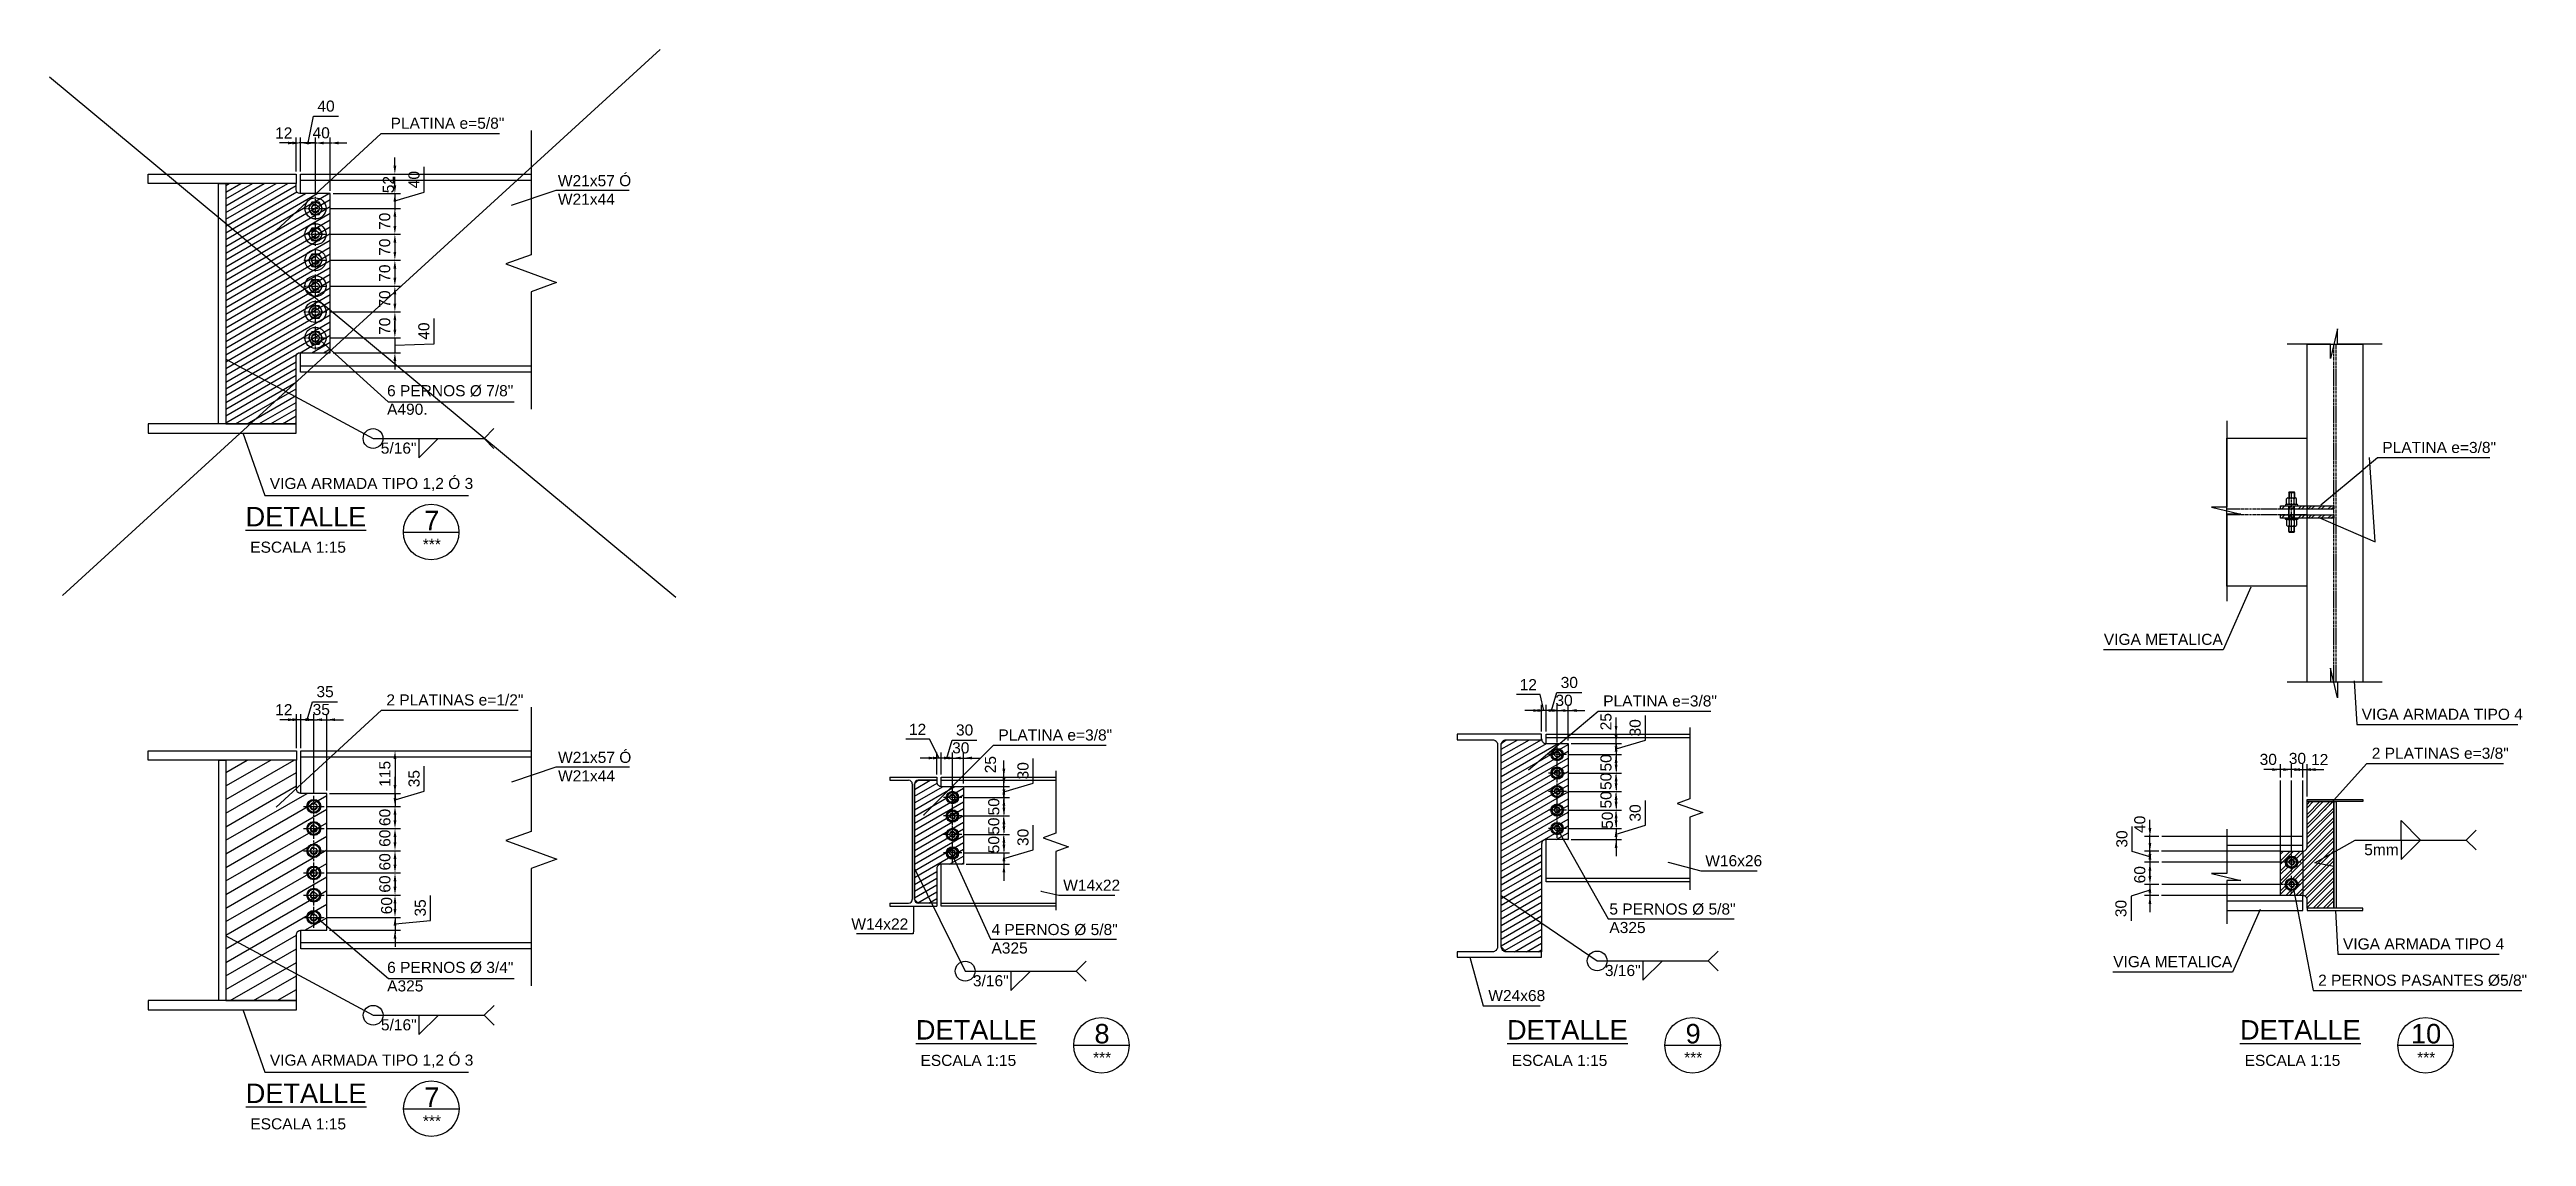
# Model space of a CAD drawing. Header units: millimetres. Extents: x 59135 to 3708801, y -250967 to 196121.
# Drawn here: x 3692439 to 3699129, y 162230 to 165167 of the extents above; entities that cross this region are included whole.
import ezdxf
from ezdxf.enums import TextEntityAlignment as Align

# ---------------------------------------------------------------- set-up
doc = ezdxf.new("R2010")
doc.units = ezdxf.units.MM
doc.header["$LTSCALE"] = 5
doc.set_wipeout_variables(frame=1)
doc.header["$PDMODE"] = 3
doc.linetypes.add('CENTER', pattern=[2, 1.25, -0.25, 0.25, -0.25])
doc.linetypes.add('HIDDEN', pattern=[0.375, 0.25, -0.125])
doc.layers.get('Defpoints').update_dxf_attribs({"color": 251})
for name, color, linetype in [('EE-5', 7, 'Continuous'), ('EE-ACHURADOS', 9, 'Continuous'), ('EE-CENTROS', 8, 'CENTER'), ('EE-COTAS', 1, 'Continuous'), ('EE-OCULTAS', 252, 'HIDDEN'), ('EE-OCULTO', 252, 'HIDDEN'), ('EE-PERNO 5-8', 51, 'Continuous'), ('EE-PERNOS 3-4', 71, 'Continuous'), ('EE-PERNOS 7-8', 52, 'Continuous'), ('EE-PLATINA 1-2', 121, 'Continuous'), ('EE-PLATINA 3-8', 191, 'Continuous'), ('EE-PLATINA 5-8', 13, 'Continuous'), ('EE-TEXTO 1', 4, 'Continuous'), ('EE-TEXTO 2', 2, 'Continuous'), ('EE-V ARMADA TIPO 3', 41, 'Continuous'), ('EE-V ARMADA TIPO 4', 130, 'Continuous'), ('EE-W14x22', 30, 'Continuous'), ('EE-W16x26', 211, 'Continuous'), ('EE-W21x57', 190, 'Continuous'), ('EE-W24x68', 80, 'Continuous')]:
    doc.layers.add(name, color=color, linetype=linetype)
doc.styles.add('ARIAL EE', font='arial.ttf')
doc.dimstyles.new('EE 1_STANDAR', dxfattribs={"dimtxt": 2, "dimasz": 1.5, "dimexe": 1, "dimexo": 0.5, "dimgap": 0.8, "dimtad": 1, "dimdec": 0, "dimdsep": 46, "dimtxsty": 'ARIAL EE', "dimcen": 0.09, "dimclrd": 256, "dimclre": 256, "dimclrt": 2, "dimadec": 0, "dimazin": 0, "dimtfac": 1, "dimtdec": 0, "dimtofl": 0, "dimtmove": 1, "dimatfit": 2, "dimfxl": 1, "dimtolj": 1, "dimlwd": -1, "dimlwe": -1, "dimarcsym": 1})
pattern_1 = [(30, (1366981.603, -14794.613), (-7.9375, 13.74815329), [])]

msp = doc.modelspace()

# ---------------------------------------------------------------- texts
at = {"layer": 'EE-COTAS', "color": 2, "char_height": 30, "style": 'ARIAL EE'}
for s, insert, width, attachment_point in [(' PLATINA e=5/8"', (3693348.4, 164952.6), 398.138, 7), ('W21x57 Ó W21x44', (3693812.1, 164747.7), 210.46, 7), ('6 PERNOS %%C 7/8" A490.', (3693350.5, 164179.6), 360.07, 7), ('PLATINA e=3/8"', (3698740.1, 164076.3), 397.658, 7), ('VIGA ARMADA TIPO 1,2 Ó 3', (3693033.7, 163973.8), 575.763, 7), ('VIGA METALICA', (3697987.8, 163588.1), 700.184, 1), ('2 PLATINAS e=1/2"', (3693348.7, 163394), 398.138, 7), ('PLATINA e=3/8"', (3696635.5, 163391.2), 320.341, 7), ('VIGA ARMADA TIPO 4', (3698684.3, 163355.2), 489.932, 7), ('PLATINA e=3/8"', (3695001.9, 163299.2), 320.341, 7), ('W21x57 Ó W21x44', (3693812.4, 163189.2), 210.46, 7), ('2 PLATINAS e=3/8"', (3698711.5, 163249.9), 397.658, 7), ('W16x26', (3696911.3, 162959.4), 34.874, 7), ('W14x22', (3695177, 162893.6), 34.874, 7), ('5 PERNOS %%C 5/8" A325', (3696652.2, 162778.9), 343.784, 7), ('W14x22', (3694758.4, 162788.8), 34.874, 9), ('4 PERNOS %%C 5/8" A325', (3694983.2, 162723.5), 343.784, 7), ('VIGA METALICA', (3698013.2, 162717.1), 700.184, 1), ('VIGA ARMADA TIPO 4', (3698633.7, 162734.5), 489.932, 7), ('6 PERNOS %%C 3/4" A325', (3693350.8, 162621.1), 360.07, 7), ('2 PERNOS PASANTES %%C5/8"', (3698566.7, 162635.8), 652.118, 7), ('W24x68', (3696325.2, 162595), 34.874, 7), ('VIGA ARMADA TIPO 1,2 Ó 3', (3693034, 162415.3), 575.763, 7)]:
    msp.add_mtext(s, dxfattribs=dict(at, insert=insert, width=width, attachment_point=attachment_point))

# ---------------------------------------------------------------- blocks, each defined once
blk = doc.blocks.new('*U1729')
blk.add_wipeout([(-200, 216.8), (200, 216.8), (200, 0), (-200, 0)]).dxf.layer = 'EE-V ARMADA TIPO 3'
at = {"layer": 'EE-CENTROS'}
for p, q in [((-7.5, 0), (-7.5, 216.8)), ((7.5, 0), (7.5, 216.8))]:
    blk.add_line(p, q, dxfattribs=at)
at = {"layer": 'EE-V ARMADA TIPO 3'}
blk.add_lwpolyline([(-200, 216.8), (200, 216.8), (200, 0), (-200, 0)], close=True, dxfattribs=at)
blk = doc.blocks.new('VAT3')
at = {"layer": 'EE-V ARMADA TIPO 3'}
for points in [[(2320776.1, 194848.5), (2321176.1, 194848.5), (2321176.1, 194823.5), (2320776.1, 194823.5)], [(2320966.6, 194823.5), (2320985.6, 194823.5), (2320985.6, 194173.5), (2320966.6, 194173.5)], [(2320776.1, 194148.5), (2321176.1, 194148.5), (2321176.1, 194173.5), (2320776.1, 194173.5)]]:
    blk.add_lwpolyline(points, close=True, dxfattribs=at)
blk = doc.blocks.new('TÍTULO DETALLE')
at = {"layer": 'EE-5'}
blk.add_line((17.55, -1.03), (27.55, -1.03), dxfattribs=at)
blk.add_circle((22.55, -1.03), 5, dxfattribs=at)
at = {"layer": 'EE-TEXTO 1', "style": 'ARIAL EE'}
blk.add_attdef('%%UDETALLE', text='', height=3.5, dxfattribs=at).set_placement((0, 0), align=Align.CENTER)
blk.add_attdef('X', text='', height=3.5, dxfattribs=at).set_placement((22.65, 1.06), align=Align.MIDDLE_CENTER)
at = {"layer": 'EE-TEXTO 2', "style": 'ARIAL EE'}
for tag, p in [('SUBTÍTULO1', (-0.58, -4.97)), ('SUBTÍTULO2', (-0.58, -8.28)), ('SUBTÍTULO3', (-0.56, -11.65)), ('ESCALA', (-1.42, -15.07))]:
    blk.add_attdef(tag, text='', height=2, dxfattribs=at).set_placement(p, align=Align.CENTER)
blk.add_attdef('###', text='', height=2, dxfattribs=at).set_placement((22.67, -3.25), align=Align.MIDDLE_CENTER)
blk = doc.blocks.new('*D1778')
at = {"layer": 'Defpoints', "color": 0, "transparency": 16777216}
for p in [(3693183.4, 164830.3), (3693197.1, 164778), (3693371.6, 164778)]:
    blk.add_point(p, dxfattribs=at)
at = {"layer": 'EE-COTAS', "transparency": 16777216}
for p, q in [((3693371.6, 164852.8), (3693371.6, 164875.3)), ((3693190.9, 164830.3), (3693386.6, 164830.3)), ((3693204.6, 164778), (3693386.6, 164778)), ((3693371.6, 164755.5), (3693371.6, 164733))]:
    blk.add_line(p, q, dxfattribs=at)
for points in [[(3693367.9, 164852.8), (3693375.4, 164852.8), (3693371.6, 164830.3)], [(3693367.9, 164755.5), (3693375.4, 164755.5), (3693371.6, 164778)]]:
    blk.add_solid(points, dxfattribs=at)
at = {"layer": 'EE-COTAS', "color": 2, "transparency": 16777216, "insert": (3693354.3, 164802.1), "char_height": 30, "attachment_point": 5, "rotation": 90, "style": 'ARIAL EE'}
blk.add_mtext('\\A1;52', dxfattribs=at)
blk = doc.blocks.new('*D1779')
at = {"layer": 'Defpoints', "color": 0, "transparency": 16777216}
for p in [(3693188.1, 164737.8), (3693197.1, 164778), (3693371.6, 164737.8)]:
    blk.add_point(p, dxfattribs=at)
at = {"layer": 'EE-COTAS', "transparency": 16777216}
for p, q in [((3693371.6, 164800.5), (3693371.6, 164823)), ((3693450.6, 164781.6), (3693450.6, 164849.7)), ((3693195.6, 164737.8), (3693386.6, 164737.8)), ((3693204.6, 164778), (3693386.6, 164778)), ((3693371.6, 164757.9), (3693450.6, 164781.6)), ((3693371.6, 164778), (3693371.6, 164737.8)), ((3693371.6, 164715.3), (3693371.6, 164692.8))]:
    blk.add_line(p, q, dxfattribs=at)
for points in [[(3693367.9, 164800.5), (3693375.4, 164800.5), (3693371.6, 164778)], [(3693367.9, 164715.3), (3693375.4, 164715.3), (3693371.6, 164737.8)]]:
    blk.add_solid(points, dxfattribs=at)
at = {"layer": 'EE-COTAS', "color": 2, "transparency": 16777216, "insert": (3693423.3, 164815.6), "char_height": 30, "attachment_point": 5, "rotation": 90, "style": 'ARIAL EE'}
blk.add_mtext('\\A1;40', dxfattribs=at)
blk = doc.blocks.new('*D1780')
at = {"layer": 'Defpoints', "color": 0, "transparency": 16777216}
for p in [(3693188.1, 164737.8), (3693188.1, 164667.8), (3693371.6, 164667.8)]:
    blk.add_point(p, dxfattribs=at)
at = {"layer": 'EE-COTAS', "transparency": 16777216}
for p, q in [((3693195.6, 164737.8), (3693386.6, 164737.8)), ((3693195.6, 164667.8), (3693386.6, 164667.8)), ((3693371.6, 164715.3), (3693371.6, 164690.3))]:
    blk.add_line(p, q, dxfattribs=at)
for points in [[(3693367.9, 164715.3), (3693375.4, 164715.3), (3693371.6, 164737.8)], [(3693367.9, 164690.3), (3693375.4, 164690.3), (3693371.6, 164667.8)]]:
    blk.add_solid(points, dxfattribs=at)
at = {"layer": 'EE-COTAS', "color": 2, "transparency": 16777216, "insert": (3693344.3, 164702.8), "char_height": 30, "attachment_point": 5, "rotation": 90, "style": 'ARIAL EE'}
blk.add_mtext('\\A1;70', dxfattribs=at)
blk = doc.blocks.new('*D1781')
at = {"layer": 'Defpoints', "color": 0, "transparency": 16777216}
for p in [(3693188.1, 164667.8), (3693188.1, 164597.8), (3693371.6, 164597.8)]:
    blk.add_point(p, dxfattribs=at)
at = {"layer": 'EE-COTAS', "transparency": 16777216}
for p, q in [((3693195.6, 164667.8), (3693386.6, 164667.8)), ((3693195.6, 164597.8), (3693386.6, 164597.8)), ((3693371.6, 164645.3), (3693371.6, 164620.3))]:
    blk.add_line(p, q, dxfattribs=at)
for points in [[(3693367.9, 164645.3), (3693375.4, 164645.3), (3693371.6, 164667.8)], [(3693367.9, 164620.3), (3693375.4, 164620.3), (3693371.6, 164597.8)]]:
    blk.add_solid(points, dxfattribs=at)
at = {"layer": 'EE-COTAS', "color": 2, "transparency": 16777216, "insert": (3693344.3, 164632.8), "char_height": 30, "attachment_point": 5, "rotation": 90, "style": 'ARIAL EE'}
blk.add_mtext('\\A1;70', dxfattribs=at)
blk = doc.blocks.new('*D1782')
at = {"layer": 'Defpoints', "color": 0, "transparency": 16777216}
for p in [(3693188.1, 164597.8), (3693188.1, 164527.8), (3693371.6, 164527.8)]:
    blk.add_point(p, dxfattribs=at)
at = {"layer": 'EE-COTAS', "transparency": 16777216}
for p, q in [((3693195.6, 164597.8), (3693386.6, 164597.8)), ((3693195.6, 164527.8), (3693386.6, 164527.8)), ((3693371.6, 164575.3), (3693371.6, 164550.3))]:
    blk.add_line(p, q, dxfattribs=at)
for points in [[(3693367.9, 164575.3), (3693375.4, 164575.3), (3693371.6, 164597.8)], [(3693367.9, 164550.3), (3693375.4, 164550.3), (3693371.6, 164527.8)]]:
    blk.add_solid(points, dxfattribs=at)
at = {"layer": 'EE-COTAS', "color": 2, "transparency": 16777216, "insert": (3693344.3, 164562.8), "char_height": 30, "attachment_point": 5, "rotation": 90, "style": 'ARIAL EE'}
blk.add_mtext('\\A1;70', dxfattribs=at)
blk = doc.blocks.new('*D1783')
at = {"layer": 'Defpoints', "color": 0, "transparency": 16777216}
for p in [(3693188.1, 164527.8), (3693188.1, 164457.8), (3693371.6, 164457.8)]:
    blk.add_point(p, dxfattribs=at)
at = {"layer": 'EE-COTAS', "transparency": 16777216}
for p, q in [((3693195.6, 164527.8), (3693386.6, 164527.8)), ((3693195.6, 164457.8), (3693386.6, 164457.8)), ((3693371.6, 164505.3), (3693371.6, 164480.3))]:
    blk.add_line(p, q, dxfattribs=at)
for points in [[(3693367.9, 164505.3), (3693375.4, 164505.3), (3693371.6, 164527.8)], [(3693367.9, 164480.3), (3693375.4, 164480.3), (3693371.6, 164457.8)]]:
    blk.add_solid(points, dxfattribs=at)
at = {"layer": 'EE-COTAS', "color": 2, "transparency": 16777216, "insert": (3693344.3, 164492.8), "char_height": 30, "attachment_point": 5, "rotation": 90, "style": 'ARIAL EE'}
blk.add_mtext('\\A1;70', dxfattribs=at)
blk = doc.blocks.new('*D1784')
at = {"layer": 'Defpoints', "color": 0, "transparency": 16777216}
for p in [(3693188.1, 164457.8), (3693188.1, 164387.8), (3693371.6, 164387.8)]:
    blk.add_point(p, dxfattribs=at)
at = {"layer": 'EE-COTAS', "transparency": 16777216}
for p, q in [((3693195.6, 164457.8), (3693386.6, 164457.8)), ((3693195.6, 164387.8), (3693386.6, 164387.8)), ((3693371.6, 164435.3), (3693371.6, 164410.3))]:
    blk.add_line(p, q, dxfattribs=at)
for points in [[(3693367.9, 164435.3), (3693375.4, 164435.3), (3693371.6, 164457.8)], [(3693367.9, 164410.3), (3693375.4, 164410.3), (3693371.6, 164387.8)]]:
    blk.add_solid(points, dxfattribs=at)
at = {"layer": 'EE-COTAS', "color": 2, "transparency": 16777216, "insert": (3693344.3, 164419.1), "char_height": 30, "attachment_point": 5, "rotation": 90, "style": 'ARIAL EE'}
blk.add_mtext('\\A1;70', dxfattribs=at)
blk = doc.blocks.new('*D1785')
at = {"layer": 'Defpoints', "color": 0, "transparency": 16777216}
for p in [(3693188.1, 164387.8), (3693197.1, 164347.8), (3693371.6, 164347.8)]:
    blk.add_point(p, dxfattribs=at)
at = {"layer": 'EE-COTAS', "transparency": 16777216}
for p, q in [((3693195.6, 164387.8), (3693386.6, 164387.8)), ((3693371.6, 164410.3), (3693371.6, 164432.8)), ((3693371.6, 164387.8), (3693371.6, 164347.8)), ((3693477.4, 164372.1), (3693477.4, 164440.2)), ((3693204.6, 164347.8), (3693386.6, 164347.8)), ((3693371.6, 164367.8), (3693477.4, 164372.1)), ((3693371.6, 164325.3), (3693371.6, 164302.8))]:
    blk.add_line(p, q, dxfattribs=at)
for points in [[(3693367.9, 164410.3), (3693375.4, 164410.3), (3693371.6, 164387.8)], [(3693367.9, 164325.3), (3693375.4, 164325.3), (3693371.6, 164347.8)]]:
    blk.add_solid(points, dxfattribs=at)
at = {"layer": 'EE-COTAS', "color": 2, "transparency": 16777216, "insert": (3693450.1, 164406.1), "char_height": 30, "attachment_point": 5, "rotation": 90, "style": 'ARIAL EE'}
blk.add_mtext('\\A1;40', dxfattribs=at)
blk = doc.blocks.new('*D1786')
at = {"layer": 'Defpoints', "color": 0, "transparency": 16777216}
for p in [(3693157.1, 164914.5), (3693157.1, 164768.8), (3693197.1, 164777.8)]:
    blk.add_point(p, dxfattribs=at)
at = {"layer": 'EE-COTAS', "transparency": 16777216}
for p, q in [((3693157.1, 164776.3), (3693157.1, 164929.5)), ((3693197.1, 164785.3), (3693197.1, 164929.5)), ((3693134.6, 164914.5), (3693112.1, 164914.5)), ((3693219.6, 164914.5), (3693242.1, 164914.5))]:
    blk.add_line(p, q, dxfattribs=at)
for points in [[(3693134.6, 164918.2), (3693134.6, 164910.7), (3693157.1, 164914.5)], [(3693219.6, 164918.2), (3693219.6, 164910.7), (3693197.1, 164914.5)]]:
    blk.add_solid(points, dxfattribs=at)
at = {"layer": 'EE-COTAS', "color": 2, "transparency": 16777216, "insert": (3693172.6, 164941.8), "char_height": 30, "attachment_point": 5, "style": 'ARIAL EE'}
blk.add_mtext('\\A1;40', dxfattribs=at)
blk = doc.blocks.new('*D1787')
at = {"layer": 'Defpoints', "color": 0, "transparency": 16777216}
for p in [(3693117.1, 164914.5), (3693117.1, 164830.3), (3693157.1, 164768.8)]:
    blk.add_point(p, dxfattribs=at)
at = {"layer": 'EE-COTAS', "transparency": 16777216}
for p, q in [((3693117.1, 164837.8), (3693117.1, 164929.5)), ((3693137.1, 164914.5), (3693151.6, 164986.8)), ((3693151.6, 164986.8), (3693219.7, 164986.8)), ((3693157.1, 164776.3), (3693157.1, 164929.5)), ((3693094.6, 164914.5), (3693072.1, 164914.5)), ((3693157.1, 164914.5), (3693117.1, 164914.5)), ((3693179.6, 164914.5), (3693202.1, 164914.5))]:
    blk.add_line(p, q, dxfattribs=at)
for points in [[(3693094.6, 164918.2), (3693094.6, 164910.7), (3693117.1, 164914.5)], [(3693179.6, 164918.2), (3693179.6, 164910.7), (3693157.1, 164914.5)]]:
    blk.add_solid(points, dxfattribs=at)
at = {"layer": 'EE-COTAS', "color": 2, "transparency": 16777216, "insert": (3693185.7, 165014.1), "char_height": 30, "attachment_point": 5, "style": 'ARIAL EE'}
blk.add_mtext('\\A1;40', dxfattribs=at)
blk = doc.blocks.new('*D1788')
at = {"layer": 'Defpoints', "color": 0, "transparency": 16777216}
for p in [(3693105.1, 164914.5), (3693105.1, 164830.3), (3693117.1, 164830.3)]:
    blk.add_point(p, dxfattribs=at)
at = {"layer": 'EE-COTAS', "transparency": 16777216}
for p, q in [((3693105.1, 164837.8), (3693105.1, 164929.5)), ((3693117.1, 164837.8), (3693117.1, 164929.5)), ((3693082.6, 164914.5), (3693060.1, 164914.5)), ((3693139.6, 164914.5), (3693162.1, 164914.5))]:
    blk.add_line(p, q, dxfattribs=at)
for points in [[(3693082.6, 164918.2), (3693082.6, 164910.7), (3693105.1, 164914.5)], [(3693139.6, 164918.2), (3693139.6, 164910.7), (3693117.1, 164914.5)]]:
    blk.add_solid(points, dxfattribs=at)
at = {"layer": 'EE-COTAS', "color": 2, "transparency": 16777216, "insert": (3693071.4, 164941.5), "char_height": 30, "attachment_point": 5, "style": 'ARIAL EE'}
blk.add_mtext('\\A1;12', dxfattribs=at)
blk = doc.blocks.new('al_rededor')
blk.add_circle((0, 0), 1.78)
blk = doc.blocks.new('AWS-FILL')
for p, q in [((0, 0), (20, 0)), ((8.25, -3.5), (11.75, 0)), ((8.25, 0), (8.25, -3.5))]:
    blk.add_line(p, q)
at = {"layer": 'EE-TEXTO 2', "style": 'ARIAL EE', "flags": 12}
blk.add_attdef('VALOR_SOLDADURA', text='', height=2, dxfattribs=at).set_placement((7.83, -2.73), align=Align.RIGHT)
blk.add_attdef('DE-TANTO-CADA-TANTO', (12.68, -2.68), '', height=2, dxfattribs=at)
blk = doc.blocks.new('OBSERVACION')
for q in [(1.78, 1.78), (1.78, -1.78)]:
    blk.add_line((0, 0), q)
at = {"layer": 'EE-TEXTO 2', "style": 'ARIAL EE', "flags": 4}
blk.add_attdef('OBSERVACION', (2.3, -1.07), '', height=2, dxfattribs=at)
blk = doc.blocks.new('T-5-8')
blk.add_lwpolyline([(-7.8, 13.5), (-15.6, 0), (-7.8, -13.5), (7.8, -13.5), (15.6, 0), (7.8, 13.5)], close=True)
for radius in [16.7, 13.5, 6.44]:
    blk.add_circle((0, 0), radius)
blk.add_arc((0, 0), 7.94, 75, 15)
at = {"layer": 'EE-CENTROS'}
for p, q in [((-25, 0), (25, 0)), ((0, 25), (0, -25))]:
    blk.add_line(p, q, dxfattribs=at)
blk = doc.blocks.new('*D1748')
at = {"layer": 'Defpoints', "color": 0, "transparency": 16777216}
for p in [(3694902.6, 163200.7), (3694902.6, 163175.7), (3695016.5, 163175.7)]:
    blk.add_point(p, dxfattribs=at)
at = {"layer": 'EE-COTAS', "transparency": 16777216}
for p, q in [((3694910.1, 163200.7), (3695031.5, 163200.7)), ((3695016.5, 163223.2), (3695016.5, 163245.7)), ((3694910.1, 163175.7), (3695031.5, 163175.7)), ((3695016.5, 163153.2), (3695016.5, 163130.7))]:
    blk.add_line(p, q, dxfattribs=at)
for points in [[(3695012.8, 163223.2), (3695020.3, 163223.2), (3695016.5, 163200.7)], [(3695012.8, 163153.2), (3695020.3, 163153.2), (3695016.5, 163175.7)]]:
    blk.add_solid(points, dxfattribs=at)
at = {"layer": 'EE-COTAS', "color": 2, "transparency": 16777216, "insert": (3694980.5, 163234.5), "char_height": 30, "attachment_point": 5, "rotation": 90, "style": 'ARIAL EE'}
blk.add_mtext('\\A1;25', dxfattribs=at)
blk = doc.blocks.new('*D1749')
at = {"layer": 'Defpoints', "color": 0, "transparency": 16777216}
for p in [(3694902.7, 163145.7), (3694902.7, 163095.7), (3695016.8, 163095.7)]:
    blk.add_point(p, dxfattribs=at)
at = {"layer": 'EE-COTAS', "transparency": 16777216}
for p, q in [((3695016.8, 163168.2), (3695016.8, 163190.7)), ((3694910.2, 163145.7), (3695031.8, 163145.7)), ((3694910.2, 163095.7), (3695031.8, 163095.7)), ((3695016.8, 163073.2), (3695016.8, 163050.7))]:
    blk.add_line(p, q, dxfattribs=at)
for points in [[(3695013, 163168.2), (3695020.5, 163168.2), (3695016.8, 163145.7)], [(3695013, 163073.2), (3695020.5, 163073.2), (3695016.8, 163095.7)]]:
    blk.add_solid(points, dxfattribs=at)
at = {"layer": 'EE-COTAS', "color": 2, "transparency": 16777216, "insert": (3694989.5, 163120.6), "char_height": 30, "attachment_point": 5, "rotation": 90, "style": 'ARIAL EE'}
blk.add_mtext('\\A1;50', dxfattribs=at)
blk = doc.blocks.new('*D1750')
at = {"layer": 'Defpoints', "color": 0, "transparency": 16777216}
for p in [(3694902.7, 163095.7), (3694902.7, 163045.7), (3695016.8, 163045.7)]:
    blk.add_point(p, dxfattribs=at)
at = {"layer": 'EE-COTAS', "transparency": 16777216}
for p, q in [((3695016.8, 163118.2), (3695016.8, 163140.7)), ((3694910.2, 163095.7), (3695031.8, 163095.7)), ((3694910.2, 163045.7), (3695031.8, 163045.7)), ((3695016.8, 163023.2), (3695016.8, 163000.7))]:
    blk.add_line(p, q, dxfattribs=at)
for points in [[(3695013, 163118.2), (3695020.5, 163118.2), (3695016.8, 163095.7)], [(3695013, 163023.2), (3695020.5, 163023.2), (3695016.8, 163045.7)]]:
    blk.add_solid(points, dxfattribs=at)
at = {"layer": 'EE-COTAS', "color": 2, "transparency": 16777216, "insert": (3694989.5, 163068.2), "char_height": 30, "attachment_point": 5, "rotation": 90, "style": 'ARIAL EE'}
blk.add_mtext('\\A1;50', dxfattribs=at)
blk = doc.blocks.new('*D1751')
at = {"layer": 'Defpoints', "color": 0, "transparency": 16777216}
for p in [(3694902.7, 163045.7), (3694902.7, 162995.7), (3695016.8, 162995.7)]:
    blk.add_point(p, dxfattribs=at)
at = {"layer": 'EE-COTAS', "transparency": 16777216}
for p, q in [((3695016.8, 163068.2), (3695016.8, 163090.7)), ((3694910.2, 163045.7), (3695031.8, 163045.7)), ((3694910.2, 162995.7), (3695031.8, 162995.7)), ((3695016.8, 162973.2), (3695016.8, 162950.7))]:
    blk.add_line(p, q, dxfattribs=at)
for points in [[(3695013, 163068.2), (3695020.5, 163068.2), (3695016.8, 163045.7)], [(3695013, 162973.2), (3695020.5, 162973.2), (3695016.8, 162995.7)]]:
    blk.add_solid(points, dxfattribs=at)
at = {"layer": 'EE-COTAS', "color": 2, "transparency": 16777216, "insert": (3694989.5, 163018.2), "char_height": 30, "attachment_point": 5, "rotation": 90, "style": 'ARIAL EE'}
blk.add_mtext('\\A1;50', dxfattribs=at)
blk = doc.blocks.new('*D1752')
at = {"layer": 'Defpoints', "color": 0, "transparency": 16777216}
for p in [(3694902.7, 162995.7), (3694907.7, 162965.7), (3695016.8, 162965.7)]:
    blk.add_point(p, dxfattribs=at)
at = {"layer": 'EE-COTAS', "transparency": 16777216}
for p, q in [((3695095.8, 163004.4), (3695095.8, 163071.3)), ((3694910.2, 162995.7), (3695031.8, 162995.7)), ((3695016.8, 163018.2), (3695016.8, 163040.7)), ((3695016.8, 162980.7), (3695095.8, 163004.4)), ((3695016.8, 162995.7), (3695016.8, 162965.7)), ((3694915.2, 162965.7), (3695031.8, 162965.7)), ((3695016.8, 162943.2), (3695016.8, 162920.7))]:
    blk.add_line(p, q, dxfattribs=at)
for points in [[(3695013, 163018.2), (3695020.5, 163018.2), (3695016.8, 162995.7)], [(3695013, 162943.2), (3695020.5, 162943.2), (3695016.8, 162965.7)]]:
    blk.add_solid(points, dxfattribs=at)
at = {"layer": 'EE-COTAS', "color": 2, "transparency": 16777216, "insert": (3695068.4, 163037.9), "char_height": 30, "attachment_point": 5, "rotation": 90, "style": 'ARIAL EE'}
blk.add_mtext('\\A1;30', dxfattribs=at)
blk = doc.blocks.new('*D1753')
at = {"layer": 'Defpoints', "color": 0, "transparency": 16777216}
for p in [(3694877.7, 163252.4), (3694877.7, 163170.7), (3694907.7, 163175.7)]:
    blk.add_point(p, dxfattribs=at)
at = {"layer": 'EE-COTAS', "transparency": 16777216}
for p, q in [((3694855.2, 163252.4), (3694832.7, 163252.4)), ((3694877.7, 163178.2), (3694877.7, 163267.4)), ((3694907.7, 163183.2), (3694907.7, 163267.4)), ((3694930.2, 163252.4), (3694952.7, 163252.4))]:
    blk.add_line(p, q, dxfattribs=at)
for points in [[(3694855.2, 163256.1), (3694855.2, 163248.6), (3694877.7, 163252.4)], [(3694930.2, 163256.1), (3694930.2, 163248.6), (3694907.7, 163252.4)]]:
    blk.add_solid(points, dxfattribs=at)
at = {"layer": 'EE-COTAS', "color": 2, "transparency": 16777216, "insert": (3694900.3, 163279.7), "char_height": 30, "attachment_point": 5, "style": 'ARIAL EE'}
blk.add_mtext('\\A1;30', dxfattribs=at)
blk = doc.blocks.new('*D1754')
at = {"layer": 'Defpoints', "color": 0, "transparency": 16777216}
for p in [(3694847.7, 163252.4), (3694847.7, 163200.7), (3694877.7, 163170.7)]:
    blk.add_point(p, dxfattribs=at)
at = {"layer": 'EE-COTAS', "transparency": 16777216}
for p, q in [((3694825.2, 163252.4), (3694802.7, 163252.4)), ((3694847.7, 163208.2), (3694847.7, 163267.4)), ((3694877.7, 163252.4), (3694847.7, 163252.4)), ((3694862.7, 163252.4), (3694877.2, 163300.7)), ((3694877.2, 163300.7), (3694944, 163300.7)), ((3694877.7, 163178.2), (3694877.7, 163267.4)), ((3694900.2, 163252.4), (3694922.7, 163252.4))]:
    blk.add_line(p, q, dxfattribs=at)
for points in [[(3694825.2, 163256.1), (3694825.2, 163248.6), (3694847.7, 163252.4)], [(3694900.2, 163256.1), (3694900.2, 163248.6), (3694877.7, 163252.4)]]:
    blk.add_solid(points, dxfattribs=at)
at = {"layer": 'EE-COTAS', "color": 2, "transparency": 16777216, "insert": (3694910.6, 163328), "char_height": 30, "attachment_point": 5, "style": 'ARIAL EE'}
blk.add_mtext('\\A1;30', dxfattribs=at)
blk = doc.blocks.new('*D1755')
at = {"layer": 'Defpoints', "color": 0, "transparency": 16777216}
for p in [(3694835.7, 163252.4), (3694835.7, 163200.7), (3694847.7, 163200.7)]:
    blk.add_point(p, dxfattribs=at)
at = {"layer": 'EE-COTAS', "transparency": 16777216}
for p, q in [((3694815.5, 163302.9), (3694751.7, 163302.9)), ((3694813.2, 163252.4), (3694790.7, 163252.4)), ((3694841.7, 163252.4), (3694815.5, 163302.9)), ((3694835.7, 163208.2), (3694835.7, 163267.4)), ((3694847.7, 163252.4), (3694835.7, 163252.4)), ((3694847.7, 163208.2), (3694847.7, 163267.4)), ((3694870.2, 163252.4), (3694892.7, 163252.4))]:
    blk.add_line(p, q, dxfattribs=at)
for points in [[(3694813.2, 163256.1), (3694813.2, 163248.6), (3694835.7, 163252.4)], [(3694870.2, 163256.1), (3694870.2, 163248.6), (3694847.7, 163252.4)]]:
    blk.add_solid(points, dxfattribs=at)
at = {"layer": 'EE-COTAS', "color": 2, "transparency": 16777216, "insert": (3694783.6, 163329.9), "char_height": 30, "attachment_point": 5, "style": 'ARIAL EE'}
blk.add_mtext('\\A1;12', dxfattribs=at)
blk = doc.blocks.new('WF 24x68')
blk.add_lwpolyline([(114, 0), (114, 14.9), (18.25, 14.9, -0.4142136), (5.25, 27.9), (5.25, 575.1, -0.4142136), (18.25, 588.1), (114, 588.1), (114, 603), (-114, 603), (-114, 588.1), (-18.25, 588.1, -0.4142136), (-5.25, 575.1), (-5.25, 27.9, -0.4142136), (-18.25, 14.9), (-114, 14.9), (-114, 0)], format="xyb", close=True)
blk = doc.blocks.new('*D1756')
at = {"layer": 'Defpoints', "color": 0, "transparency": 16777216}
for p in [(3696541.1, 163316.8), (3696541.1, 163291.8), (3696670.4, 163291.8)]:
    blk.add_point(p, dxfattribs=at)
at = {"layer": 'EE-COTAS', "transparency": 16777216}
for p, q in [((3696670.4, 163339.3), (3696670.4, 163361.8)), ((3696548.6, 163316.8), (3696685.4, 163316.8)), ((3696548.6, 163291.8), (3696685.4, 163291.8)), ((3696670.4, 163269.3), (3696670.4, 163246.8))]:
    blk.add_line(p, q, dxfattribs=at)
for points in [[(3696666.6, 163339.3), (3696674.1, 163339.3), (3696670.4, 163316.8)], [(3696666.6, 163269.3), (3696674.1, 163269.3), (3696670.4, 163291.8)]]:
    blk.add_solid(points, dxfattribs=at)
at = {"layer": 'EE-COTAS', "color": 2, "transparency": 16777216, "insert": (3696643.1, 163350.6), "char_height": 30, "attachment_point": 5, "rotation": 90, "style": 'ARIAL EE'}
blk.add_mtext('\\A1;25', dxfattribs=at)
blk = doc.blocks.new('*D1757')
at = {"layer": 'Defpoints', "color": 0, "transparency": 16777216}
for p in [(3696536.1, 163261.8), (3696541.1, 163291.8), (3696670.4, 163261.8)]:
    blk.add_point(p, dxfattribs=at)
at = {"layer": 'EE-COTAS', "transparency": 16777216}
for p, q in [((3696670.4, 163314.3), (3696670.4, 163336.8)), ((3696749.4, 163300.5), (3696749.4, 163367.4)), ((3696543.6, 163261.8), (3696685.4, 163261.8)), ((3696548.6, 163291.8), (3696685.4, 163291.8)), ((3696670.4, 163276.8), (3696749.4, 163300.5)), ((3696670.4, 163291.8), (3696670.4, 163261.8)), ((3696670.4, 163239.3), (3696670.4, 163216.8))]:
    blk.add_line(p, q, dxfattribs=at)
for points in [[(3696666.6, 163314.3), (3696674.1, 163314.3), (3696670.4, 163291.8)], [(3696666.6, 163239.3), (3696674.1, 163239.3), (3696670.4, 163261.8)]]:
    blk.add_solid(points, dxfattribs=at)
at = {"layer": 'EE-COTAS', "color": 2, "transparency": 16777216, "insert": (3696722, 163334), "char_height": 30, "attachment_point": 5, "rotation": 90, "style": 'ARIAL EE'}
blk.add_mtext('\\A1;30', dxfattribs=at)
blk = doc.blocks.new('*D1758')
at = {"layer": 'Defpoints', "color": 0, "transparency": 16777216}
for p in [(3696536.1, 163261.8), (3696536.1, 163211.8), (3696670.4, 163211.8)]:
    blk.add_point(p, dxfattribs=at)
at = {"layer": 'EE-COTAS', "transparency": 16777216}
for p, q in [((3696543.6, 163261.8), (3696685.4, 163261.8)), ((3696670.4, 163284.3), (3696670.4, 163306.8)), ((3696543.6, 163211.8), (3696685.4, 163211.8)), ((3696670.4, 163189.3), (3696670.4, 163166.8))]:
    blk.add_line(p, q, dxfattribs=at)
for points in [[(3696666.6, 163284.3), (3696674.1, 163284.3), (3696670.4, 163261.8)], [(3696666.6, 163189.3), (3696674.1, 163189.3), (3696670.4, 163211.8)]]:
    blk.add_solid(points, dxfattribs=at)
at = {"layer": 'EE-COTAS', "color": 2, "transparency": 16777216, "insert": (3696643.1, 163239.3), "char_height": 30, "attachment_point": 5, "rotation": 90, "style": 'ARIAL EE'}
blk.add_mtext('\\A1;50', dxfattribs=at)
blk = doc.blocks.new('*D1759')
at = {"layer": 'Defpoints', "color": 0, "transparency": 16777216}
for p in [(3696536.1, 163211.8), (3696536.1, 163161.8), (3696670.4, 163161.8)]:
    blk.add_point(p, dxfattribs=at)
at = {"layer": 'EE-COTAS', "transparency": 16777216}
for p, q in [((3696670.4, 163234.3), (3696670.4, 163256.8)), ((3696543.6, 163211.8), (3696685.4, 163211.8)), ((3696543.6, 163161.8), (3696685.4, 163161.8)), ((3696670.4, 163139.3), (3696670.4, 163116.8))]:
    blk.add_line(p, q, dxfattribs=at)
for points in [[(3696666.6, 163234.3), (3696674.1, 163234.3), (3696670.4, 163211.8)], [(3696666.6, 163139.3), (3696674.1, 163139.3), (3696670.4, 163161.8)]]:
    blk.add_solid(points, dxfattribs=at)
at = {"layer": 'EE-COTAS', "color": 2, "transparency": 16777216, "insert": (3696643.1, 163189.3), "char_height": 30, "attachment_point": 5, "rotation": 90, "style": 'ARIAL EE'}
blk.add_mtext('\\A1;50', dxfattribs=at)
blk = doc.blocks.new('*D1760')
at = {"layer": 'Defpoints', "color": 0, "transparency": 16777216}
for p in [(3696536.1, 163161.8), (3696536.1, 163111.8), (3696670.4, 163111.8)]:
    blk.add_point(p, dxfattribs=at)
at = {"layer": 'EE-COTAS', "transparency": 16777216}
for p, q in [((3696670.4, 163184.3), (3696670.4, 163206.8)), ((3696543.6, 163161.8), (3696685.4, 163161.8)), ((3696543.6, 163111.8), (3696685.4, 163111.8)), ((3696670.4, 163089.3), (3696670.4, 163066.8))]:
    blk.add_line(p, q, dxfattribs=at)
for points in [[(3696666.6, 163184.3), (3696674.1, 163184.3), (3696670.4, 163161.8)], [(3696666.6, 163089.3), (3696674.1, 163089.3), (3696670.4, 163111.8)]]:
    blk.add_solid(points, dxfattribs=at)
at = {"layer": 'EE-COTAS', "color": 2, "transparency": 16777216, "insert": (3696643.1, 163139.3), "char_height": 30, "attachment_point": 5, "rotation": 90, "style": 'ARIAL EE'}
blk.add_mtext('\\A1;50', dxfattribs=at)
blk = doc.blocks.new('*D1761')
at = {"layer": 'Defpoints', "color": 0, "transparency": 16777216}
for p in [(3696536.1, 163111.8), (3696536.1, 163061.8), (3696670.4, 163061.8)]:
    blk.add_point(p, dxfattribs=at)
at = {"layer": 'EE-COTAS', "transparency": 16777216}
for p, q in [((3696670.4, 163134.3), (3696670.4, 163156.8)), ((3696543.6, 163111.8), (3696685.4, 163111.8)), ((3696543.6, 163061.8), (3696685.4, 163061.8)), ((3696670.4, 163039.3), (3696670.4, 163016.8))]:
    blk.add_line(p, q, dxfattribs=at)
for points in [[(3696666.6, 163134.3), (3696674.1, 163134.3), (3696670.4, 163111.8)], [(3696666.6, 163039.3), (3696674.1, 163039.3), (3696670.4, 163061.8)]]:
    blk.add_solid(points, dxfattribs=at)
at = {"layer": 'EE-COTAS', "color": 2, "transparency": 16777216, "insert": (3696646.8, 163084.3), "char_height": 30, "attachment_point": 5, "rotation": 90, "style": 'ARIAL EE'}
blk.add_mtext('\\A1;50', dxfattribs=at)
blk = doc.blocks.new('*D1762')
at = {"layer": 'Defpoints', "color": 0, "transparency": 16777216}
for p in [(3696536.1, 163061.8), (3696541.1, 163031.8), (3696670.4, 163031.8)]:
    blk.add_point(p, dxfattribs=at)
at = {"layer": 'EE-COTAS', "transparency": 16777216}
for p, q in [((3696749.4, 163070.5), (3696749.4, 163137.4)), ((3696543.6, 163061.8), (3696685.4, 163061.8)), ((3696670.4, 163084.3), (3696670.4, 163106.8)), ((3696670.4, 163046.8), (3696749.4, 163070.5)), ((3696670.4, 163061.8), (3696670.4, 163031.8)), ((3696548.6, 163031.8), (3696685.4, 163031.8)), ((3696670.4, 163009.3), (3696670.4, 162986.8))]:
    blk.add_line(p, q, dxfattribs=at)
for points in [[(3696666.6, 163084.3), (3696674.1, 163084.3), (3696670.4, 163061.8)], [(3696666.6, 163009.3), (3696674.1, 163009.3), (3696670.4, 163031.8)]]:
    blk.add_solid(points, dxfattribs=at)
at = {"layer": 'EE-COTAS', "color": 2, "transparency": 16777216, "insert": (3696722, 163104), "char_height": 30, "attachment_point": 5, "rotation": 90, "style": 'ARIAL EE'}
blk.add_mtext('\\A1;30', dxfattribs=at)
blk = doc.blocks.new('*D1763')
at = {"layer": 'Defpoints', "color": 0, "transparency": 16777216}
for p in [(3696511.1, 163380.7), (3696511.1, 163286.8), (3696541.1, 163291.8)]:
    blk.add_point(p, dxfattribs=at)
at = {"layer": 'EE-COTAS', "transparency": 16777216}
for p, q in [((3696511.1, 163294.3), (3696511.1, 163395.7)), ((3696541.1, 163299.3), (3696541.1, 163395.7)), ((3696488.6, 163380.7), (3696466.1, 163380.7)), ((3696563.6, 163380.7), (3696586.1, 163380.7))]:
    blk.add_line(p, q, dxfattribs=at)
for points in [[(3696488.6, 163384.5), (3696488.6, 163377), (3696511.1, 163380.7)], [(3696563.6, 163384.5), (3696563.6, 163377), (3696541.1, 163380.7)]]:
    blk.add_solid(points, dxfattribs=at)
at = {"layer": 'EE-COTAS', "color": 2, "transparency": 16777216, "insert": (3696529.8, 163408.1), "char_height": 30, "attachment_point": 5, "style": 'ARIAL EE'}
blk.add_mtext('\\A1;30', dxfattribs=at)
blk = doc.blocks.new('*D1764')
at = {"layer": 'Defpoints', "color": 0, "transparency": 16777216}
for p in [(3696481.1, 163380.7), (3696481.1, 163316.8), (3696511.1, 163286.8)]:
    blk.add_point(p, dxfattribs=at)
at = {"layer": 'EE-COTAS', "transparency": 16777216}
for p, q in [((3696481.1, 163324.3), (3696481.1, 163395.7)), ((3696496.1, 163380.7), (3696510.6, 163429.1)), ((3696510.6, 163429.1), (3696577.4, 163429.1)), ((3696511.1, 163294.3), (3696511.1, 163395.7)), ((3696458.6, 163380.7), (3696436.1, 163380.7)), ((3696511.1, 163380.7), (3696481.1, 163380.7)), ((3696533.6, 163380.7), (3696556.1, 163380.7))]:
    blk.add_line(p, q, dxfattribs=at)
for points in [[(3696458.6, 163384.5), (3696458.6, 163377), (3696481.1, 163380.7)], [(3696533.6, 163384.5), (3696533.6, 163377), (3696511.1, 163380.7)]]:
    blk.add_solid(points, dxfattribs=at)
at = {"layer": 'EE-COTAS', "color": 2, "transparency": 16777216, "insert": (3696544, 163456.4), "char_height": 30, "attachment_point": 5, "style": 'ARIAL EE'}
blk.add_mtext('\\A1;30', dxfattribs=at)
blk = doc.blocks.new('*D1765')
at = {"layer": 'Defpoints', "color": 0, "transparency": 16777216}
for p in [(3696469.1, 163380.7), (3696469.1, 163316.8), (3696481.1, 163316.8)]:
    blk.add_point(p, dxfattribs=at)
at = {"layer": 'EE-COTAS', "transparency": 16777216}
for p, q in [((3696465.1, 163423.6), (3696401.2, 163423.6)), ((3696475.1, 163380.7), (3696465.1, 163423.6)), ((3696469.1, 163324.3), (3696469.1, 163395.7)), ((3696481.1, 163324.3), (3696481.1, 163395.7)), ((3696446.6, 163380.7), (3696424.1, 163380.7)), ((3696481.1, 163380.7), (3696469.1, 163380.7)), ((3696503.6, 163380.7), (3696526.1, 163380.7))]:
    blk.add_line(p, q, dxfattribs=at)
for points in [[(3696446.6, 163384.5), (3696446.6, 163377), (3696469.1, 163380.7)], [(3696503.6, 163384.5), (3696503.6, 163377), (3696481.1, 163380.7)]]:
    blk.add_solid(points, dxfattribs=at)
at = {"layer": 'EE-COTAS', "color": 2, "transparency": 16777216, "insert": (3696433.2, 163450.7), "char_height": 30, "attachment_point": 5, "style": 'ARIAL EE'}
blk.add_mtext('\\A1;12', dxfattribs=at)
blk = doc.blocks.new('*D1766')
at = {"layer": 'Defpoints', "color": 0, "transparency": 16777216}
for p in [(3694902.7, 163145.7), (3694907.7, 163175.7), (3695016.8, 163175.7)]:
    blk.add_point(p, dxfattribs=at)
at = {"layer": 'EE-COTAS', "transparency": 16777216}
for p, q in [((3695095.8, 163184.4), (3695095.8, 163251.3)), ((3695016.8, 163198.2), (3695016.8, 163220.7)), ((3695016.8, 163160.7), (3695095.8, 163184.4)), ((3694910.2, 163145.7), (3695031.8, 163145.7)), ((3694915.2, 163175.7), (3695031.8, 163175.7)), ((3695016.8, 163145.7), (3695016.8, 163175.7)), ((3695016.8, 163123.2), (3695016.8, 163100.7))]:
    blk.add_line(p, q, dxfattribs=at)
for points in [[(3695013, 163198.2), (3695020.5, 163198.2), (3695016.8, 163175.7)], [(3695013, 163123.2), (3695020.5, 163123.2), (3695016.8, 163145.7)]]:
    blk.add_solid(points, dxfattribs=at)
at = {"layer": 'EE-COTAS', "color": 2, "transparency": 16777216, "insert": (3695068.4, 163217.9), "char_height": 30, "attachment_point": 5, "rotation": 90, "style": 'ARIAL EE'}
blk.add_mtext('\\A1;30', dxfattribs=at)
blk = doc.blocks.new('*D1924')
at = {"layer": 'Defpoints', "color": 0, "transparency": 16777216}
for p in [(3698465.1, 163191.9), (3698495.1, 163221.2), (3698495.1, 163191.9)]:
    blk.add_point(p, dxfattribs=at)
at = {"layer": 'EE-COTAS', "transparency": 16777216}
for p, q in [((3698442.6, 163221.2), (3698420.1, 163221.2)), ((3698465.1, 163199.4), (3698465.1, 163236.2)), ((3698495.1, 163199.4), (3698495.1, 163236.2)), ((3698517.6, 163221.2), (3698540.1, 163221.2))]:
    blk.add_line(p, q, dxfattribs=at)
for points in [[(3698442.6, 163224.9), (3698442.6, 163217.4), (3698465.1, 163221.2)], [(3698517.6, 163224.9), (3698517.6, 163217.4), (3698495.1, 163221.2)]]:
    blk.add_solid(points, dxfattribs=at)
at = {"layer": 'EE-COTAS', "color": 2, "transparency": 16777216, "insert": (3698432, 163248.5), "char_height": 30, "attachment_point": 5, "style": 'ARIAL EE'}
blk.add_mtext('\\A1;30', dxfattribs=at)
blk = doc.blocks.new('*D1925')
at = {"layer": 'Defpoints', "color": 0, "transparency": 16777216}
for p in [(3698495.1, 163191.9), (3698525.1, 163221.2), (3698525.1, 163191.9)]:
    blk.add_point(p, dxfattribs=at)
at = {"layer": 'EE-COTAS', "transparency": 16777216}
for p, q in [((3698472.6, 163221.2), (3698450.1, 163221.2)), ((3698495.1, 163199.4), (3698495.1, 163236.2)), ((3698525.1, 163199.4), (3698525.1, 163236.2)), ((3698547.6, 163221.2), (3698570.1, 163221.2))]:
    blk.add_line(p, q, dxfattribs=at)
for points in [[(3698472.6, 163224.9), (3698472.6, 163217.4), (3698495.1, 163221.2)], [(3698547.6, 163224.9), (3698547.6, 163217.4), (3698525.1, 163221.2)]]:
    blk.add_solid(points, dxfattribs=at)
at = {"layer": 'EE-COTAS', "color": 2, "transparency": 16777216, "insert": (3698510.8, 163251.1), "char_height": 30, "attachment_point": 5, "style": 'ARIAL EE'}
blk.add_mtext('\\A1;30', dxfattribs=at)
blk = doc.blocks.new('*D1926')
at = {"layer": 'Defpoints', "color": 0, "transparency": 16777216}
for p in [(3698525.1, 163191.9), (3698537.1, 163221.2), (3698537.1, 163140.6)]:
    blk.add_point(p, dxfattribs=at)
at = {"layer": 'EE-COTAS', "transparency": 16777216}
for p, q in [((3698502.6, 163221.2), (3698480.1, 163221.2)), ((3698525.1, 163199.4), (3698525.1, 163236.2)), ((3698537.1, 163148.1), (3698537.1, 163236.2)), ((3698559.6, 163221.2), (3698582.1, 163221.2))]:
    blk.add_line(p, q, dxfattribs=at)
for points in [[(3698502.6, 163224.9), (3698502.6, 163217.4), (3698525.1, 163221.2)], [(3698559.6, 163224.9), (3698559.6, 163217.4), (3698537.1, 163221.2)]]:
    blk.add_solid(points, dxfattribs=at)
at = {"layer": 'EE-COTAS', "color": 2, "transparency": 16777216, "insert": (3698570.8, 163248.2), "char_height": 30, "attachment_point": 5, "style": 'ARIAL EE'}
blk.add_mtext('\\A1;12', dxfattribs=at)
blk = doc.blocks.new('*D1927')
at = {"layer": 'Defpoints', "color": 0, "transparency": 16777216}
for p in [(3698112.4, 163000.6), (3698144, 163040.6), (3698144, 163000.6)]:
    blk.add_point(p, dxfattribs=at)
at = {"layer": 'EE-COTAS', "transparency": 16777216}
for p, q in [((3698112.4, 163063.1), (3698112.4, 163085.6)), ((3698136.5, 163040.6), (3698097.4, 163040.6)), ((3698136.5, 163000.6), (3698097.4, 163000.6)), ((3698112.4, 162978.1), (3698112.4, 162955.6))]:
    blk.add_line(p, q, dxfattribs=at)
for points in [[(3698108.6, 163063.1), (3698116.1, 163063.1), (3698112.4, 163040.6)], [(3698108.6, 162978.1), (3698116.1, 162978.1), (3698112.4, 163000.6)]]:
    blk.add_solid(points, dxfattribs=at)
at = {"layer": 'EE-COTAS', "color": 2, "transparency": 16777216, "insert": (3698085.1, 163073.2), "char_height": 30, "attachment_point": 5, "rotation": 90, "style": 'ARIAL EE'}
blk.add_mtext('\\A1;40', dxfattribs=at)
blk = doc.blocks.new('*D1928')
at = {"layer": 'Defpoints', "color": 0, "transparency": 16777216}
for p in [(3698144, 163000.6), (3698112.4, 162970.6), (3698144, 162970.6)]:
    blk.add_point(p, dxfattribs=at)
at = {"layer": 'EE-COTAS', "transparency": 16777216}
for p, q in [((3698064.1, 163000.1), (3698064.1, 163067)), ((3698112.4, 162985.6), (3698064.1, 163000.1)), ((3698136.5, 163000.6), (3698097.4, 163000.6)), ((3698112.4, 163023.1), (3698112.4, 163045.6)), ((3698112.4, 163000.6), (3698112.4, 162970.6)), ((3698136.5, 162970.6), (3698097.4, 162970.6)), ((3698112.4, 162948.1), (3698112.4, 162925.6))]:
    blk.add_line(p, q, dxfattribs=at)
for points in [[(3698108.6, 163023.1), (3698116.1, 163023.1), (3698112.4, 163000.6)], [(3698108.6, 162948.1), (3698116.1, 162948.1), (3698112.4, 162970.6)]]:
    blk.add_solid(points, dxfattribs=at)
at = {"layer": 'EE-COTAS', "color": 2, "transparency": 16777216, "insert": (3698036.7, 163033.5), "char_height": 30, "attachment_point": 5, "rotation": 90, "style": 'ARIAL EE'}
blk.add_mtext('\\A1;30', dxfattribs=at)
blk = doc.blocks.new('*D1929')
at = {"layer": 'Defpoints', "color": 0, "transparency": 16777216}
for p in [(3698144, 162970.6), (3698112.4, 162910.6), (3698144, 162910.6)]:
    blk.add_point(p, dxfattribs=at)
at = {"layer": 'EE-COTAS', "transparency": 16777216}
for p, q in [((3698112.4, 162993.1), (3698112.4, 163015.6)), ((3698136.5, 162970.6), (3698097.4, 162970.6)), ((3698136.5, 162910.6), (3698097.4, 162910.6)), ((3698112.4, 162888.1), (3698112.4, 162865.6))]:
    blk.add_line(p, q, dxfattribs=at)
for points in [[(3698108.6, 162993.1), (3698116.1, 162993.1), (3698112.4, 162970.6)], [(3698108.6, 162888.1), (3698116.1, 162888.1), (3698112.4, 162910.6)]]:
    blk.add_solid(points, dxfattribs=at)
at = {"layer": 'EE-COTAS', "color": 2, "transparency": 16777216, "insert": (3698085.1, 162936.9), "char_height": 30, "attachment_point": 5, "rotation": 90, "style": 'ARIAL EE'}
blk.add_mtext('\\A1;60', dxfattribs=at)
blk = doc.blocks.new('*D1930')
at = {"layer": 'Defpoints', "color": 0, "transparency": 16777216}
for p in [(3698112.4, 162880.6), (3698144, 162910.6), (3698144, 162880.6)]:
    blk.add_point(p, dxfattribs=at)
at = {"layer": 'EE-COTAS', "transparency": 16777216}
for p, q in [((3698112.4, 162933.1), (3698112.4, 162955.6)), ((3698112.4, 162895.6), (3698061.4, 162879)), ((3698061.4, 162879), (3698061.4, 162812.1)), ((3698136.5, 162910.6), (3698097.4, 162910.6)), ((3698136.5, 162880.6), (3698097.4, 162880.6)), ((3698112.4, 162910.6), (3698112.4, 162880.6)), ((3698112.4, 162858.1), (3698112.4, 162835.6))]:
    blk.add_line(p, q, dxfattribs=at)
for points in [[(3698108.6, 162933.1), (3698116.1, 162933.1), (3698112.4, 162910.6)], [(3698108.6, 162858.1), (3698116.1, 162858.1), (3698112.4, 162880.6)]]:
    blk.add_solid(points, dxfattribs=at)
at = {"layer": 'EE-COTAS', "color": 2, "transparency": 16777216, "insert": (3698034.1, 162845.6), "char_height": 30, "attachment_point": 5, "rotation": 90, "style": 'ARIAL EE'}
blk.add_mtext('\\A1;30', dxfattribs=at)
blk = doc.blocks.new('*U1701')
blk.add_wipeout([(-75, 603.2), (75, 603.2), (75, -310), (-75, -310)]).dxf.layer = 'EE-V ARMADA TIPO 4'
at = {"layer": 'EE-CENTROS'}
for p, q in [((-3, -310), (-3, 603.2)), ((3, -310), (3, 603.2))]:
    blk.add_line(p, q, dxfattribs=at)
at = {"layer": 'EE-V ARMADA TIPO 4'}
blk.add_lwpolyline([(-75, 603.2), (75, 603.2), (75, -310), (-75, -310)], close=True, dxfattribs=at)
blk = doc.blocks.new('*U1702')
for p, q in [((-7.9, 70), (-6.4, 71.5)), ((-7.9, 70), (7.9, 70)), ((-7.9, 70), (-7.9, 55.6)), ((-6.4, 71.5), (6.4, 71.5)), ((7.9, 70), (6.4, 71.5)), ((7.9, 70), (7.9, 55.6)), ((-13.5, 40.2), (-13.5, 52.6)), ((-10.3, 55.6), (10.3, 55.6)), ((-7.9, 0), (-7.9, 34.1)), ((-6.6, 40.2), (-6.6, 52.6)), ((6.6, 40.2), (6.6, 52.6)), ((7.9, 0), (7.9, 34.1)), ((13.5, 40.2), (13.5, 52.6)), ((-13.5, -6.1), (-13.5, -18.6)), ((-10.3, -21.6), (10.3, -21.6)), ((-7.9, -36), (-7.9, -21.6)), ((-7.9, -36), (7.9, -36)), ((-7.9, -36), (-6.4, -37.5)), ((-6.6, -6.1), (-6.6, -18.6)), ((-6.4, -37.5), (6.4, -37.5)), ((7.9, -36), (6.4, -37.5)), ((6.6, -6.1), (6.6, -18.6)), ((7.9, -36), (7.9, -21.6)), ((13.5, -6.1), (13.5, -18.6))]:
    blk.add_line(p, q)
for points in [[(-16.7, 35.7), (-16.7, 35.6, 0.414214), (-15.2, 34.1), (15.2, 34.1, 0.414214), (16.7, 35.6), (16.7, 35.7, 0.414214), (15.2, 37.2), (-15.2, 37.2, 0.414214)], [(-16.7, -1.6), (-16.7, -1.5, -0.414214), (-15.2, 0), (15.2, 0, -0.414214), (16.7, -1.5), (16.7, -1.6, -0.414214), (15.2, -3.1), (-15.2, -3.1, -0.414214)]]:
    blk.add_lwpolyline(points, format="xyb", close=True)
for centre, radius, start, end in [((-10.1, 52.2), 3.47, 7.76819, 172.23181), ((-10.1, 40.6), 3.47, 187.76819, 352.23181), ((0, 46.8), 8.8, 41.21446, 138.78554), ((0, 46), 8.8, 221.21446, 318.78554), ((10.1, 52.2), 3.47, 7.76819, 172.23181), ((10.1, 40.6), 3.47, 187.76819, 352.23181), ((-10.1, -6.6), 3.47, 7.76819, 172.23181), ((-10.1, -18.1), 3.47, 187.76819, 352.23181), ((0, -11.9), 8.8, 41.21446, 138.78554), ((0, -12.8), 8.8, 221.21446, 318.78554), ((10.1, -6.6), 3.47, 7.76819, 172.23181), ((10.1, -18.1), 3.47, 187.76819, 352.23181)]:
    blk.add_arc(centre, radius, start, end)
at = {"layer": 'EE-CENTROS'}
blk.add_line((0, -37.5), (0, 71.5), dxfattribs=at)
at = {"layer": 'EE-OCULTAS'}
for p, q in [((-6.4, 71.5), (-6.4, 55.6)), ((6.4, 71.5), (6.4, 55.9)), ((-6.4, 0), (-6.4, 34.1)), ((6.4, 0), (6.4, 34.1)), ((-6.4, -37.5), (-6.4, -21.6)), ((6.4, -37.5), (6.4, -21.8))]:
    blk.add_line(p, q, dxfattribs=at)
blk = doc.blocks.new('T-7-8')
blk.add_lwpolyline([(19.2, 0), (9.6, 16.7), (-9.6, 16.7), (-19.2, 0), (-9.6, -16.7), (9.6, -16.7)], close=True)
for radius in [28.5, 16.7, 9.61]:
    blk.add_circle((0, 0), radius)
blk.add_arc((0, 0), 11.1, 75, 15)
at = {"layer": 'EE-CENTROS'}
for p, q in [((-31, 0), (31, 0)), ((0, -31), (0, 31))]:
    blk.add_line(p, q, dxfattribs=at)
blk = doc.blocks.new('T-3-4')
blk.add_lwpolyline([(-9.2, 15.9), (-18.3, 0), (-9.2, -15.9), (9.2, -15.9), (18.3, 0), (9.2, 15.9)], close=True)
for radius in [18.7, 15.9, 8.02]:
    blk.add_circle((0, 0), radius)
blk.add_arc((0, 0), 9.52, 75, 15)
at = {"layer": 'EE-CENTROS'}
for p, q in [((-28, 0), (28, 0)), ((0, -28), (0, 28))]:
    blk.add_line(p, q, dxfattribs=at)
blk = doc.blocks.new('*D1935')
at = {"layer": 'Defpoints', "color": 0, "transparency": 16777216}
for p in [(3693183.8, 163271.8), (3693187.5, 163156.8), (3693372, 163156.8)]:
    blk.add_point(p, dxfattribs=at)
at = {"layer": 'EE-COTAS', "transparency": 16777216}
for p, q in [((3693191.3, 163271.8), (3693387, 163271.8)), ((3693372, 163249.3), (3693372, 163179.3)), ((3693195, 163156.8), (3693387, 163156.8))]:
    blk.add_line(p, q, dxfattribs=at)
for points in [[(3693368.2, 163249.3), (3693375.7, 163249.3), (3693372, 163271.8)], [(3693368.2, 163179.3), (3693375.7, 163179.3), (3693372, 163156.8)]]:
    blk.add_solid(points, dxfattribs=at)
at = {"layer": 'EE-COTAS', "color": 2, "transparency": 16777216, "insert": (3693344.7, 163209.7), "char_height": 30, "attachment_point": 5, "rotation": 90, "style": 'ARIAL EE'}
blk.add_mtext('\\A1;115', dxfattribs=at)
blk = doc.blocks.new('*D1936')
at = {"layer": 'Defpoints', "color": 0, "transparency": 16777216}
for p in [(3693180.5, 163121.8), (3693187.5, 163156.8), (3693372, 163121.8)]:
    blk.add_point(p, dxfattribs=at)
at = {"layer": 'EE-COTAS', "transparency": 16777216}
for p, q in [((3693372, 163179.3), (3693372, 163201.8)), ((3693451, 163163), (3693451, 163230.2)), ((3693188, 163121.8), (3693387, 163121.8)), ((3693195, 163156.8), (3693387, 163156.8)), ((3693372, 163139.3), (3693451, 163163)), ((3693372, 163156.8), (3693372, 163121.8)), ((3693372, 163099.3), (3693372, 163076.8))]:
    blk.add_line(p, q, dxfattribs=at)
for points in [[(3693368.2, 163179.3), (3693375.7, 163179.3), (3693372, 163156.8)], [(3693368.2, 163099.3), (3693375.7, 163099.3), (3693372, 163121.8)]]:
    blk.add_solid(points, dxfattribs=at)
at = {"layer": 'EE-COTAS', "color": 2, "transparency": 16777216, "insert": (3693423.6, 163196.6), "char_height": 30, "attachment_point": 5, "rotation": 90, "style": 'ARIAL EE'}
blk.add_mtext('\\A1;35', dxfattribs=at)
blk = doc.blocks.new('*D1937')
at = {"layer": 'Defpoints', "color": 0, "transparency": 16777216}
for p in [(3693180.5, 163121.8), (3693180.5, 163061.8), (3693372, 163061.8)]:
    blk.add_point(p, dxfattribs=at)
at = {"layer": 'EE-COTAS', "transparency": 16777216}
for p, q in [((3693188, 163121.8), (3693387, 163121.8)), ((3693372, 163144.3), (3693372, 163166.8)), ((3693188, 163061.8), (3693387, 163061.8)), ((3693372, 163039.3), (3693372, 163016.8))]:
    blk.add_line(p, q, dxfattribs=at)
for points in [[(3693368.2, 163144.3), (3693375.7, 163144.3), (3693372, 163121.8)], [(3693368.2, 163039.3), (3693375.7, 163039.3), (3693372, 163061.8)]]:
    blk.add_solid(points, dxfattribs=at)
at = {"layer": 'EE-COTAS', "color": 2, "transparency": 16777216, "insert": (3693344.7, 163091.8), "char_height": 30, "attachment_point": 5, "rotation": 90, "style": 'ARIAL EE'}
blk.add_mtext('\\A1;60', dxfattribs=at)
blk = doc.blocks.new('*D1938')
at = {"layer": 'Defpoints', "color": 0, "transparency": 16777216}
for p in [(3693180.5, 163061.8), (3693180.5, 163001.8), (3693372, 163001.8)]:
    blk.add_point(p, dxfattribs=at)
at = {"layer": 'EE-COTAS', "transparency": 16777216}
for p, q in [((3693188, 163061.8), (3693387, 163061.8)), ((3693372, 163084.3), (3693372, 163106.8)), ((3693188, 163001.8), (3693387, 163001.8)), ((3693372, 162979.3), (3693372, 162956.8))]:
    blk.add_line(p, q, dxfattribs=at)
for points in [[(3693368.2, 163084.3), (3693375.7, 163084.3), (3693372, 163061.8)], [(3693368.2, 162979.3), (3693375.7, 162979.3), (3693372, 163001.8)]]:
    blk.add_solid(points, dxfattribs=at)
at = {"layer": 'EE-COTAS', "color": 2, "transparency": 16777216, "insert": (3693344.7, 163035.6), "char_height": 30, "attachment_point": 5, "rotation": 90, "style": 'ARIAL EE'}
blk.add_mtext('\\A1;60', dxfattribs=at)
blk = doc.blocks.new('*D1939')
at = {"layer": 'Defpoints', "color": 0, "transparency": 16777216}
for p in [(3693180.5, 163001.8), (3693180.5, 162941.8), (3693372, 162941.8)]:
    blk.add_point(p, dxfattribs=at)
at = {"layer": 'EE-COTAS', "transparency": 16777216}
for p, q in [((3693188, 163001.8), (3693387, 163001.8)), ((3693372, 163024.3), (3693372, 163046.8)), ((3693188, 162941.8), (3693387, 162941.8)), ((3693372, 162919.3), (3693372, 162896.8))]:
    blk.add_line(p, q, dxfattribs=at)
for points in [[(3693368.2, 163024.3), (3693375.7, 163024.3), (3693372, 163001.8)], [(3693368.2, 162919.3), (3693375.7, 162919.3), (3693372, 162941.8)]]:
    blk.add_solid(points, dxfattribs=at)
at = {"layer": 'EE-COTAS', "color": 2, "transparency": 16777216, "insert": (3693344.7, 162971.8), "char_height": 30, "attachment_point": 5, "rotation": 90, "style": 'ARIAL EE'}
blk.add_mtext('\\A1;60', dxfattribs=at)
blk = doc.blocks.new('*D1940')
at = {"layer": 'Defpoints', "color": 0, "transparency": 16777216}
for p in [(3693180.5, 162941.8), (3693180.5, 162881.8), (3693372, 162881.8)]:
    blk.add_point(p, dxfattribs=at)
at = {"layer": 'EE-COTAS', "transparency": 16777216}
for p, q in [((3693372, 162964.3), (3693372, 162986.8)), ((3693188, 162941.8), (3693387, 162941.8)), ((3693188, 162881.8), (3693387, 162881.8)), ((3693372, 162859.3), (3693372, 162836.8))]:
    blk.add_line(p, q, dxfattribs=at)
for points in [[(3693368.2, 162964.3), (3693375.7, 162964.3), (3693372, 162941.8)], [(3693368.2, 162859.3), (3693375.7, 162859.3), (3693372, 162881.8)]]:
    blk.add_solid(points, dxfattribs=at)
at = {"layer": 'EE-COTAS', "color": 2, "transparency": 16777216, "insert": (3693344.7, 162911.8), "char_height": 30, "attachment_point": 5, "rotation": 90, "style": 'ARIAL EE'}
blk.add_mtext('\\A1;60', dxfattribs=at)
blk = doc.blocks.new('*D1941')
at = {"layer": 'Defpoints', "color": 0, "transparency": 16777216}
for p in [(3693180.5, 162881.8), (3693180.5, 162821.8), (3693372, 162821.8)]:
    blk.add_point(p, dxfattribs=at)
at = {"layer": 'EE-COTAS', "transparency": 16777216}
for p, q in [((3693372, 162904.3), (3693372, 162926.8)), ((3693188, 162881.8), (3693387, 162881.8)), ((3693188, 162821.8), (3693387, 162821.8)), ((3693372, 162799.3), (3693372, 162776.8))]:
    blk.add_line(p, q, dxfattribs=at)
for points in [[(3693368.2, 162904.3), (3693375.7, 162904.3), (3693372, 162881.8)], [(3693368.2, 162799.3), (3693375.7, 162799.3), (3693372, 162821.8)]]:
    blk.add_solid(points, dxfattribs=at)
at = {"layer": 'EE-COTAS', "color": 2, "transparency": 16777216, "insert": (3693349.4, 162853.3), "char_height": 30, "attachment_point": 5, "rotation": 90, "style": 'ARIAL EE'}
blk.add_mtext('\\A1;60', dxfattribs=at)
blk = doc.blocks.new('*D1942')
at = {"layer": 'Defpoints', "color": 0, "transparency": 16777216}
for p in [(3693180.5, 162821.8), (3693187.5, 162786.8), (3693372, 162786.8)]:
    blk.add_point(p, dxfattribs=at)
at = {"layer": 'EE-COTAS', "transparency": 16777216}
for p, q in [((3693372, 162844.3), (3693372, 162866.8)), ((3693467.8, 162813.6), (3693467.8, 162880.8)), ((3693188, 162821.8), (3693387, 162821.8)), ((3693195, 162786.8), (3693387, 162786.8)), ((3693372, 162821.8), (3693372, 162786.8)), ((3693372, 162804.3), (3693467.8, 162813.6)), ((3693372, 162764.3), (3693372, 162741.8))]:
    blk.add_line(p, q, dxfattribs=at)
for points in [[(3693368.2, 162844.3), (3693375.7, 162844.3), (3693372, 162821.8)], [(3693368.2, 162764.3), (3693375.7, 162764.3), (3693372, 162786.8)]]:
    blk.add_solid(points, dxfattribs=at)
at = {"layer": 'EE-COTAS', "color": 2, "transparency": 16777216, "insert": (3693440.4, 162847.2), "char_height": 30, "attachment_point": 5, "rotation": 90, "style": 'ARIAL EE'}
blk.add_mtext('\\A1;35', dxfattribs=at)
blk = doc.blocks.new('*D1943')
at = {"layer": 'Defpoints', "color": 0, "transparency": 16777216}
for p in [(3693152.5, 163355.9), (3693152.5, 163149.8), (3693187.5, 163156.8)]:
    blk.add_point(p, dxfattribs=at)
at = {"layer": 'EE-COTAS', "transparency": 16777216}
for p, q in [((3693130, 163355.9), (3693107.5, 163355.9)), ((3693152.5, 163157.3), (3693152.5, 163370.9)), ((3693187.5, 163164.3), (3693187.5, 163370.9)), ((3693210, 163355.9), (3693232.5, 163355.9))]:
    blk.add_line(p, q, dxfattribs=at)
for points in [[(3693130, 163359.7), (3693130, 163352.2), (3693152.5, 163355.9)], [(3693210, 163359.7), (3693210, 163352.2), (3693187.5, 163355.9)]]:
    blk.add_solid(points, dxfattribs=at)
at = {"layer": 'EE-COTAS', "color": 2, "transparency": 16777216, "insert": (3693172.9, 163383.3), "char_height": 30, "attachment_point": 5, "style": 'ARIAL EE'}
blk.add_mtext('\\A1;35', dxfattribs=at)
blk = doc.blocks.new('*D1944')
at = {"layer": 'Defpoints', "color": 0, "transparency": 16777216}
for p in [(3693117.5, 163355.9), (3693117.5, 163271.8), (3693152.5, 163149.8)]:
    blk.add_point(p, dxfattribs=at)
at = {"layer": 'EE-COTAS', "transparency": 16777216}
for p, q in [((3693135, 163355.9), (3693149.5, 163404.3)), ((3693149.5, 163404.3), (3693216.7, 163404.3)), ((3693095, 163355.9), (3693072.5, 163355.9)), ((3693117.5, 163279.3), (3693117.5, 163370.9)), ((3693152.5, 163355.9), (3693117.5, 163355.9)), ((3693152.5, 163157.3), (3693152.5, 163370.9)), ((3693175, 163355.9), (3693197.5, 163355.9))]:
    blk.add_line(p, q, dxfattribs=at)
for points in [[(3693095, 163359.7), (3693095, 163352.2), (3693117.5, 163355.9)], [(3693175, 163359.7), (3693175, 163352.2), (3693152.5, 163355.9)]]:
    blk.add_solid(points, dxfattribs=at)
at = {"layer": 'EE-COTAS', "color": 2, "transparency": 16777216, "insert": (3693183.1, 163431.6), "char_height": 30, "attachment_point": 5, "style": 'ARIAL EE'}
blk.add_mtext('\\A1;35', dxfattribs=at)
blk = doc.blocks.new('*D1945')
at = {"layer": 'Defpoints', "color": 0, "transparency": 16777216}
for p in [(3693105.5, 163355.9), (3693105.5, 163271.8), (3693117.5, 163271.8)]:
    blk.add_point(p, dxfattribs=at)
at = {"layer": 'EE-COTAS', "transparency": 16777216}
for p, q in [((3693083, 163355.9), (3693060.5, 163355.9)), ((3693105.5, 163279.3), (3693105.5, 163370.9)), ((3693117.5, 163279.3), (3693117.5, 163370.9)), ((3693140, 163355.9), (3693162.5, 163355.9))]:
    blk.add_line(p, q, dxfattribs=at)
for points in [[(3693083, 163359.7), (3693083, 163352.2), (3693105.5, 163355.9)], [(3693140, 163359.7), (3693140, 163352.2), (3693117.5, 163355.9)]]:
    blk.add_solid(points, dxfattribs=at)
at = {"layer": 'EE-COTAS', "color": 2, "transparency": 16777216, "insert": (3693071.7, 163383), "char_height": 30, "attachment_point": 5, "style": 'ARIAL EE'}
blk.add_mtext('\\A1;12', dxfattribs=at)

# ---------------------------------------------------------------- dimensions: what is measured, and where the dimension line sits
at = {"layer": 'EE-COTAS'}
for base, p1, p2, picture, middle in [((3693117.1, 164914.5), (3693157.1, 164768.8), (3693117.1, 164830.3), '*D1787', (3693163.6, 164986.8)), ((3693105.1, 164914.5), (3693117.1, 164830.3), (3693105.1, 164830.3), '*D1788', (3693071.4, 164914.5)), ((3693157.1, 164914.5), (3693197.1, 164777.8), (3693157.1, 164768.8), '*D1786', (3693172.6, 164914.5)), ((3696469.1, 163380.7), (3696481.1, 163316.8), (3696469.1, 163316.8), '*D1765', (3696453.1, 163423.6)), ((3693105.5, 163355.9), (3693117.5, 163271.8), (3693105.5, 163271.8), '*D1945', (3693071.7, 163355.9)), ((3693152.5, 163355.9), (3693187.5, 163156.8), (3693152.5, 163149.8), '*D1943', (3693172.9, 163355.9)), ((3696511.1, 163380.7), (3696541.1, 163291.8), (3696511.1, 163286.8), '*D1763', (3696529.8, 163380.7)), ((3694835.7, 163252.4), (3694847.7, 163200.7), (3694835.7, 163200.7), '*D1755', (3694803.5, 163302.9)), ((3694877.7, 163252.4), (3694907.7, 163175.7), (3694877.7, 163170.7), '*D1753', (3694900.3, 163252.4)), ((3698495.1, 163221.2), (3698465.1, 163191.9), (3698495.1, 163191.9), '*D1924', (3698432, 163221.2)), ((3698525.1, 163221.2), (3698495.1, 163191.9), (3698525.1, 163191.9), '*D1925', (3698510.8, 163223.8)), ((3698537.1, 163221.2), (3698525.1, 163191.9), (3698537.1, 163140.6), '*D1926', (3698570.8, 163221.2))]:
    dim = msp.add_linear_dim(base=base, p1=p1, p2=p2, dimstyle='EE 1_STANDAR', dxfattribs=at)
    dim.commit()
    dim.dimension.update_dxf_attribs({"geometry": picture, "text_midpoint": middle, "dimtype": 160})
for base, p1, p2, picture, middle in [((3693371.6, 164778), (3693183.4, 164830.3), (3693197.1, 164778), '*D1778', (3693381.6, 164802.1)), ((3693371.6, 164667.8), (3693188.1, 164737.8), (3693188.1, 164667.8), '*D1780', (3693371.6, 164702.8)), ((3693371.6, 164597.8), (3693188.1, 164667.8), (3693188.1, 164597.8), '*D1781', (3693371.6, 164632.8)), ((3693371.6, 164527.8), (3693188.1, 164597.8), (3693188.1, 164527.8), '*D1782', (3693371.6, 164562.8)), ((3693371.6, 164457.8), (3693188.1, 164527.8), (3693188.1, 164457.8), '*D1783', (3693371.6, 164492.8)), ((3693371.6, 164387.8), (3693188.1, 164457.8), (3693188.1, 164387.8), '*D1784', (3693371.6, 164419.1)), ((3693371.6, 164347.8), (3693188.1, 164387.8), (3693197.1, 164347.8), '*D1785', (3693477.4, 164384.1)), ((3696670.4, 163291.8), (3696541.1, 163316.8), (3696541.1, 163291.8), '*D1756', (3696670.4, 163350.6)), ((3693372, 163156.8), (3693183.8, 163271.8), (3693187.5, 163156.8), '*D1935', (3693372, 163209.7)), ((3695016.5, 163175.7), (3694902.6, 163200.7), (3694902.6, 163175.7), '*D1748', (3695007.8, 163234.5)), ((3696670.4, 163211.8), (3696536.1, 163261.8), (3696536.1, 163211.8), '*D1758', (3696670.4, 163239.3)), ((3696670.4, 163161.8), (3696536.1, 163211.8), (3696536.1, 163161.8), '*D1759', (3696670.4, 163189.3)), ((3695016.8, 163095.7), (3694902.7, 163145.7), (3694902.7, 163095.7), '*D1749', (3695016.8, 163120.6)), ((3696670.4, 163111.8), (3696536.1, 163161.8), (3696536.1, 163111.8), '*D1760', (3696670.4, 163139.3)), ((3693372, 163061.8), (3693180.5, 163121.8), (3693180.5, 163061.8), '*D1937', (3693372, 163091.8)), ((3695016.8, 163045.7), (3694902.7, 163095.7), (3694902.7, 163045.7), '*D1750', (3695016.8, 163068.2)), ((3696670.4, 163061.8), (3696536.1, 163111.8), (3696536.1, 163061.8), '*D1761', (3696674.1, 163084.3)), ((3693372, 163001.8), (3693180.5, 163061.8), (3693180.5, 163001.8), '*D1938', (3693372, 163035.6)), ((3695016.8, 162995.7), (3694902.7, 163045.7), (3694902.7, 162995.7), '*D1751', (3695016.8, 163018.2)), ((3698112.4, 163000.6), (3698144, 163040.6), (3698144, 163000.6), '*D1927', (3698112.4, 163073.2)), ((3693372, 162941.8), (3693180.5, 163001.8), (3693180.5, 162941.8), '*D1939', (3693372, 162971.8)), ((3693372, 162881.8), (3693180.5, 162941.8), (3693180.5, 162881.8), '*D1940', (3693372, 162911.8)), ((3698112.4, 162910.6), (3698144, 162970.6), (3698144, 162910.6), '*D1929', (3698112.4, 162936.9)), ((3693372, 162821.8), (3693180.5, 162881.8), (3693180.5, 162821.8), '*D1941', (3693376.7, 162853.3)), ((3698112.4, 162880.6), (3698144, 162910.6), (3698144, 162880.6), '*D1930', (3698061.4, 162867)), ((3693372, 162786.8), (3693180.5, 162821.8), (3693187.5, 162786.8), '*D1942', (3693467.8, 162825.6))]:
    dim = msp.add_linear_dim(base=base, p1=p1, p2=p2, angle=90, dimstyle='EE 1_STANDAR', dxfattribs=at)
    dim.commit()
    dim.dimension.update_dxf_attribs({"geometry": picture, "text_midpoint": middle, "dimtype": 160})
for base, p1, p2, angle, picture, middle in [((3693371.6, 164737.8), (3693197.1, 164778), (3693188.1, 164737.8), 90, '*D1779', (3693423.3, 164793.6)), ((3696670.4, 163261.8), (3696541.1, 163291.8), (3696536.1, 163261.8), 90, '*D1757', (3696722, 163312.5)), ((3695016.8, 163175.7), (3694902.7, 163145.7), (3694907.7, 163175.7), 270, '*D1766', (3695068.4, 163196.4)), ((3693372, 163121.8), (3693187.5, 163156.8), (3693180.5, 163121.8), 90, '*D1936', (3693423.6, 163175)), ((3696670.4, 163031.8), (3696536.1, 163061.8), (3696541.1, 163031.8), 90, '*D1762', (3696722, 163082.5)), ((3695016.8, 162965.7), (3694902.7, 162995.7), (3694907.7, 162965.7), 90, '*D1752', (3695068.4, 163016.4)), ((3698112.4, 162970.6), (3698144, 163000.6), (3698144, 162970.6), 90, '*D1928', (3698036.7, 163012.1))]:
    dim = msp.add_linear_dim(base=base, p1=p1, p2=p2, angle=angle, dimstyle='EE 1_STANDAR', dxfattribs=at)
    dim.commit()
    dim.dimension.update_dxf_attribs({"geometry": picture, "text_midpoint": middle})
for base, p1, p2, picture, middle in [((3693117.5, 163355.9), (3693152.5, 163149.8), (3693117.5, 163271.8), '*D1944', (3693161.5, 163431.6)), ((3696481.1, 163380.7), (3696511.1, 163286.8), (3696481.1, 163316.8), '*D1764', (3696522.6, 163456.4)), ((3694847.7, 163252.4), (3694877.7, 163170.7), (3694847.7, 163200.7), '*D1754', (3694889.2, 163328))]:
    dim = msp.add_linear_dim(base=base, p1=p1, p2=p2, dimstyle='EE 1_STANDAR', dxfattribs=at)
    dim.commit()
    dim.dimension.update_dxf_attribs({"geometry": picture, "text_midpoint": middle})

# ---------------------------------------------------------------- hatches: boundary and pattern name
at = {"layer": 'EE-ACHURADOS'}
h = msp.add_hatch(dxfattribs=at)
h.set_pattern_fill('LINE', color=256, scale=5, angle=30)
h.set_pattern_definition([(30, (-0.334, 1558.517), (-7.9375, 13.748153285), [])])
edge = h.paths.add_edge_path()
edge.add_line((3693105.1, 164787.8), (3693105.1, 164805.3))
edge.add_line((3693105.1, 164805.3), (3692914.6, 164805.3))
edge.add_line((3692914.6, 164805.3), (3692914.6, 164155.3))
edge.add_line((3692914.6, 164155.3), (3693105.1, 164155.3))
edge.add_line((3693105.1, 164155.3), (3693105.1, 164337.8))
edge.add_arc((3693115.1, 164337.8), 10, 90, 180, ccw=False)
edge.add_line((3693115.1, 164347.8), (3693197.1, 164347.8))
edge.add_line((3693197.1, 164347.8), (3693197.1, 164777.8))
edge.add_line((3693197.1, 164777.8), (3693115.1, 164777.8))
edge.add_arc((3693115.1, 164787.8), 10, 180, 270, ccw=False)
h = msp.add_hatch(dxfattribs=at)
h.set_pattern_fill('LINE', color=256, scale=5, angle=30)
h.set_pattern_definition(pattern_1)
edge = h.paths.add_edge_path()
edge.add_line((3696469.1, 163019.8), (3696469.1, 162728.7))
edge.add_line((3696469.1, 162728.7), (3696373.3, 162728.7))
edge.add_line((3696373.3, 162728.7), (3696360.3, 162741.7))
edge.add_line((3696360.3, 162741.7), (3696360.3, 163291.9))
edge.add_line((3696360.3, 163291.9), (3696373.3, 163301.9))
edge.add_line((3696373.3, 163301.9), (3696469.1, 163301.9))
edge.add_line((3696469.1, 163301.9), (3696469.1, 163303.8))
edge.add_arc((3696481.1, 163303.8), 12, 180, 270)
edge.add_line((3696481.1, 163291.8), (3696541.1, 163291.8))
edge.add_line((3696541.1, 163291.8), (3696541.1, 163031.8))
edge.add_line((3696541.1, 163031.8), (3696481.1, 163031.8))
edge.add_arc((3696481.1, 163019.8), 12, 90, 180.18704)
h = msp.add_hatch(dxfattribs=at)
h.set_pattern_fill('LINE', color=256, scale=10, angle=30)
h.set_pattern_definition([(30, (1366981.603, -14884.613), (-15.875, 27.49630657), [])])
edge = h.paths.add_edge_path()
edge.add_line((3693105.5, 163246.8), (3692915, 163246.8))
edge.add_line((3692915, 163246.8), (3692915, 162596.8))
edge.add_line((3692915, 162596.8), (3693105.5, 162596.8))
edge.add_line((3693105.5, 162596.8), (3693105.5, 162774.8))
edge.add_arc((3693117.5, 162774.8), 12, 90, 180, ccw=False)
edge.add_line((3693117.5, 162786.8), (3693187.5, 162786.8))
edge.add_line((3693187.5, 162786.8), (3693187.5, 163156.8))
edge.add_line((3693187.5, 163156.8), (3693117.5, 163156.8))
edge.add_arc((3693117.5, 163168.8), 12, 180, 270, ccw=False)
edge.add_line((3693105.5, 163168.8), (3693105.5, 163246.8))
h = msp.add_hatch(dxfattribs=at)
h.set_pattern_fill('LINE', color=256, scale=5, angle=30)
h.set_pattern_definition(pattern_1)
edge = h.paths.add_edge_path()
edge.add_line((3694835.7, 162953.7), (3694835.7, 162860.2))
edge.add_line((3694835.7, 162860.2), (3694785.1, 162860.2))
edge.add_line((3694785.1, 162860.2), (3694775.1, 162870.2))
edge.add_line((3694775.1, 162870.2), (3694775.1, 163182.2))
edge.add_line((3694775.1, 163182.2), (3694785.1, 163192.2))
edge.add_line((3694785.1, 163192.2), (3694835.7, 163192.2))
edge.add_line((3694835.7, 163192.2), (3694835.7, 163187.7))
edge.add_arc((3694847.7, 163187.7), 12, 180, 270)
edge.add_line((3694847.7, 163175.7), (3694907.7, 163175.7))
edge.add_line((3694907.7, 163175.7), (3694907.7, 162965.7))
edge.add_line((3694907.7, 162965.7), (3694847.7, 162965.7))
edge.add_arc((3694847.7, 162953.7), 12, 90, 180.18704)
h = msp.add_hatch(dxfattribs=at)
h.set_pattern_fill('ANSI32', color=256, scale=2)
h.paths.add_polyline_path([(3698609.1, 163134.6), (3698537.1, 163134.6), (3698537.1, 163012.6, -0.414214), (3698525.1, 163000.6), (3698525.1, 162880.6, -0.414214), (3698537.1, 162868.6), (3698537.1, 162846.6), (3698609.1, 162846.6)])
h.paths.add_polyline_path([(3698525.1, 163000.6), (3698495.1, 163000.6), (3698495.1, 162995.6), (3698495.1, 162987.3, -0.414214), (3698511.7, 162970.6, -1), (3698478.4, 162970.6), (3698470.1, 162970.6), (3698465.1, 162970.6), (3698465.1, 162910.6), (3698470.1, 162910.6), (3698478.4, 162910.6, -1), (3698511.7, 162910.6, -1), (3698478.4, 162910.6), (3698470.1, 162910.6), (3698465.1, 162910.6), (3698465.1, 162880.6), (3698525.1, 162880.6)])
h.paths.add_polyline_path([(3698495.1, 162995.6), (3698495.1, 163000.6), (3698465.1, 163000.6), (3698465.1, 162970.6), (3698470.1, 162970.6), (3698478.4, 162970.6, -0.414214), (3698495.1, 162987.3)], flags=17)

# ---------------------------------------------------------------- linework, layer by layer
for p, q in [((3692473.4, 163691.3), (3694088.1, 165167.1)), ((3692438.8, 165093.6), (3694130.4, 163687.5))]:
    msp.add_line(p, q)
at = {"layer": 'EE-COTAS', "linetype": 'Continuous'}
for points in [[(3693739.8, 164948.7), (3693739.8, 164612.6), (3693671.1, 164587.6), (3693808.4, 164537.6), (3693739.8, 164512.6), (3693739.8, 164195.3)], [(3693740.1, 163390.2), (3693740.1, 163054.1), (3693671.4, 163029.1), (3693808.8, 162979.1), (3693740.1, 162954.1), (3693740.1, 162636.8)], [(3696869.9, 163335.1), (3696869.9, 163142.4), (3696835.5, 163129.9), (3696904.2, 163104.9), (3696869.9, 163092.4), (3696869.9, 162895.7)], [(3695156.9, 163217.7), (3695156.9, 163049.6), (3695122.5, 163037.1), (3695191.2, 163012.1), (3695156.9, 162999.6), (3695156.9, 162841)]]:
    msp.add_lwpolyline(points, dxfattribs=at)
at = {"layer": 'EE-COTAS'}
msp.add_lwpolyline([(3698320.2, 163060.5), (3698320.2, 162940), (3698278.4, 162940), (3698358.2, 162921), (3698320.2, 162921), (3698320.2, 162804.2)], dxfattribs=at)
at = {"layer": 'EE-OCULTAS'}
for p, q in [((3698465.1, 163000.6), (3698465.1, 163191.9)), ((3698495.1, 162995.6), (3698495.1, 163191.9)), ((3698525.1, 163040.6), (3698525.1, 163191.9)), ((3698320.2, 163040.6), (3698144, 163040.6)), ((3698465.1, 163000.6), (3698144, 163000.6)), ((3698470.1, 162970.6), (3698144, 162970.6)), ((3698470.1, 162910.6), (3698144, 162910.6)), ((3698465.1, 162880.6), (3698144, 162880.6))]:
    msp.add_line(p, q, dxfattribs=at)
at = {"layer": 'EE-OCULTO'}
msp.add_line((3698525.1, 163000.6), (3698525.1, 162880.6), dxfattribs=at)
at = {"layer": 'EE-PLATINA 1-2'}
msp.add_lwpolyline([(3693105.5, 163246.8), (3692915, 163246.8), (3692915, 162596.8), (3693105.5, 162596.8), (3693105.5, 162774.8, -0.414214), (3693117.5, 162786.8), (3693187.5, 162786.8), (3693187.5, 163156.8), (3693117.5, 163156.8, -0.414214), (3693105.5, 163168.8), (3693105.5, 163246.8)], format="xyb", dxfattribs=at)
at = {"layer": 'EE-PLATINA 3-8'}
for points in [[(3696469.1, 163019.8), (3696469.1, 162728.7), (3696373.3, 162728.7), (3696360.3, 162741.7), (3696360.3, 163291.9), (3696373.3, 163301.9), (3696469.1, 163301.9), (3696469.1, 163303.8, 0.414214), (3696481.1, 163291.8), (3696541.1, 163291.8), (3696541.1, 163031.8), (3696481.1, 163031.8, 0.41517), (3696469.1, 163019.8, -1.00327)], [(3694835.7, 162953.7), (3694835.7, 162860.2), (3694785.1, 162860.2), (3694775.1, 162870.2), (3694775.1, 163182.2), (3694785.1, 163192.2), (3694835.7, 163192.2), (3694835.7, 163187.7, 0.414214), (3694847.7, 163175.7), (3694907.7, 163175.7), (3694907.7, 162965.7), (3694847.7, 162965.7, 0.41517), (3694835.7, 162953.7, -1.00327)]]:
    msp.add_lwpolyline(points, format="xyb", dxfattribs=at)
msp.add_lwpolyline([(3698537.1, 162868.6, 0.414214), (3698525.1, 162880.6), (3698465.1, 162880.6), (3698465.1, 163000.6), (3698525.1, 163000.6, 0.414214), (3698537.1, 163012.6), (3698537.1, 163134.6), (3698609.1, 163134.6), (3698609.1, 162846.6), (3698537.1, 162846.6)], format="xyb", close=True, dxfattribs=at)
at = {"layer": 'EE-PLATINA 5-8'}
msp.add_lwpolyline([(3693105.1, 164787.8), (3693105.1, 164805.3), (3692914.6, 164805.3), (3692914.6, 164155.3), (3693105.1, 164155.3), (3693105.1, 164337.8, -0.414214), (3693115.1, 164347.8), (3693197.1, 164347.8), (3693197.1, 164777.8), (3693115.1, 164777.8, -0.414214)], format="xyb", close=True, dxfattribs=at)
at = {"layer": 'EE-V ARMADA TIPO 3'}
for points in [[(3698525.1, 163000.6), (3698525.1, 163040.6), (3698320.2, 163040.6)], [(3698525.1, 163015.6), (3698320.2, 163015.6)], [(3698320.2, 162840.6), (3698525.1, 162840.6), (3698525.1, 162880.6)], [(3698525.1, 162865.6), (3698320.2, 162865.6)]]:
    msp.add_lwpolyline(points, dxfattribs=at)
at = {"layer": 'EE-V ARMADA TIPO 4'}
for points in [[(3698537.1, 163140.6), (3698687.1, 163140.6), (3698687.1, 163134.6), (3698537.1, 163134.6)], [(3698609.1, 163134.6), (3698615.1, 163134.6), (3698615.1, 162846.6), (3698609.1, 162846.6)], [(3698537.1, 162840.6), (3698687.1, 162840.6), (3698687.1, 162846.6), (3698537.1, 162846.6)]]:
    msp.add_lwpolyline(points, close=True, dxfattribs=at)
at = {"layer": 'EE-W14x22'}
for p, q in [((3694708.7, 163200.7), (3694835.7, 163200.7)), ((3694708.7, 163200.7), (3694708.7, 163192.2)), ((3694708.7, 163192.2), (3694759.3, 163192.2)), ((3694835.7, 163192.2), (3694785.1, 163192.2)), ((3694835.7, 163200.7), (3694835.7, 163192.2)), ((3694847.7, 163192.2), (3695156.9, 163192.2)), ((3694769.3, 163182.2), (3694769.3, 162870.2)), ((3694775.1, 163182.2), (3694775.1, 162870.2)), ((3694708.7, 162860.2), (3694708.7, 162851.7)), ((3694708.7, 162860.2), (3694759.3, 162860.2)), ((3694708.7, 162851.7), (3694835.7, 162851.7)), ((3694835.7, 162860.2), (3694785.1, 162860.2)), ((3694835.7, 162860.2), (3694835.7, 162851.7)), ((3694847.7, 162860.2), (3695156.9, 162860.2))]:
    msp.add_line(p, q, dxfattribs=at)
for points in [[(3694847.7, 163175.7), (3694847.7, 163200.7), (3695156.9, 163200.7)], [(3695156.9, 162851.7), (3694847.7, 162851.7), (3694847.7, 162965.7)]]:
    msp.add_lwpolyline(points, dxfattribs=at)
for centre, start, end in [((3694759.3, 163182.2), 0, 90), ((3694785.1, 163182.2), 90, 180), ((3694759.3, 162870.2), 270, 0), ((3694785.1, 162870.2), 180, 270)]:
    msp.add_arc(centre, 10, start, end, dxfattribs=at)
at = {"layer": 'EE-W16x26'}
for points in [[(3696481.1, 163291.8), (3696481.1, 163316.8), (3696869.9, 163316.8)], [(3696481.1, 163291.8), (3696481.1, 163308), (3696869.9, 163308)], [(3696869.9, 162917.8), (3696481.1, 162917.8), (3696481.1, 163031.8)], [(3696869.9, 162926.6), (3696481.1, 162926.6), (3696481.1, 163031.8)]]:
    msp.add_lwpolyline(points, dxfattribs=at)
at = {"layer": 'EE-W21x57'}
for points in [[(3693117.1, 164812.8), (3693117.1, 164830.3), (3693739.8, 164830.3)], [(3693117.1, 164777.8), (3693117.1, 164813.8), (3693739.8, 164813.8)], [(3693739.8, 164311.8), (3693117.1, 164311.8), (3693117.1, 164347.8)], [(3693739.8, 164295.3), (3693117.1, 164295.3), (3693117.1, 164312.8)], [(3693117.5, 163156.8), (3693117.5, 163271.8), (3693740.1, 163271.8)], [(3693117.5, 163156.8), (3693117.5, 163255.3), (3693740.1, 163255.3)], [(3693740.1, 162736.8), (3693117.5, 162736.8), (3693117.5, 162786.8)], [(3693740.1, 162753.3), (3693117.5, 162753.3), (3693117.5, 162786.8)]]:
    msp.add_lwpolyline(points, dxfattribs=at)

# ---------------------------------------------------------------- block references
at = {"layer": 'EE-COTAS', "xscale": 15, "yscale": 15, "zscale": 15}
for name, p in [('al_rededor', (3693312.6, 164115.9)), ('OBSERVACION', (3693612.6, 164115.9)), ('OBSERVACION', (3698966.8, 163030.7)), ('al_rededor', (3696619.2, 162704.1)), ('OBSERVACION', (3696919.2, 162704.1)), ('al_rededor', (3694912.1, 162676.4)), ('OBSERVACION', (3695212.1, 162676.4)), ('al_rededor', (3693313, 162557.3)), ('OBSERVACION', (3693613, 162557.3))]:
    msp.add_blockref(name, p, dxfattribs=at)
for p, values in [((3693312.6, 164115.9), {'VALOR_SOLDADURA': '5/16"'}), ((3698666.8, 163030.7), {'VALOR_SOLDADURA': '5mm'}), ((3694912.1, 162676.4), {'VALOR_SOLDADURA': '3/16"'}), ((3696619.2, 162704.1), {'VALOR_SOLDADURA': '3/16"'}), ((3693313, 162557.3), {'VALOR_SOLDADURA': '5/16"'})]:
    msp.add_blockref('AWS-FILL', p, dxfattribs=at).add_auto_attribs(values)
at = {"layer": 'EE-COTAS'}
ref = msp.add_blockref('TÍTULO DETALLE', (3693131.4, 163878.5), dxfattribs=dict(at, xscale=15, yscale=15, zscale=15))
ref.add_attrib('ESCALA', 'ESCALA 1:15', dxfattribs={"layer": 'EE-TEXTO 2', "height": 30, "style": 'ARIAL EE'}).set_placement((3693110.2, 163807.2), align=Align.CENTER)
ref.add_attrib('%%UDETALLE', '%%UDETALLE', dxfattribs={"layer": 'EE-TEXTO 1', "height": 52.5, "style": 'ARIAL EE'}).set_placement((3693131.4, 163878.5), align=Align.CENTER)
ref.add_attrib('###', '***', dxfattribs={"layer": 'EE-TEXTO 2', "height": 30, "style": 'ARIAL EE'}).set_placement((3693471.5, 163829.8), align=Align.MIDDLE_CENTER)
ref.add_attrib('X', '7', dxfattribs={"layer": 'EE-TEXTO 1', "height": 52.5, "style": 'ARIAL EE'}).set_placement((3693471.1, 163894.4), align=Align.MIDDLE_CENTER)
at = {"layer": 'EE-COTAS', "xscale": -15, "yscale": 15, "zscale": 15, "rotation": 180}
msp.add_blockref('AWS-FILL', (3698666.8, 163030.7), dxfattribs=at)
at = {"layer": 'EE-COTAS'}
ref = msp.add_blockref('TÍTULO DETALLE', (3694942, 162491.5), dxfattribs=dict(at, xscale=15, yscale=15, zscale=15))
ref.add_attrib('ESCALA', 'ESCALA 1:15', dxfattribs={"layer": 'EE-TEXTO 2', "height": 30, "style": 'ARIAL EE'}).set_placement((3694920.7, 162420.2), align=Align.CENTER)
ref.add_attrib('%%UDETALLE', '%%UDETALLE', dxfattribs={"layer": 'EE-TEXTO 1', "height": 52.5, "style": 'ARIAL EE'}).set_placement((3694942, 162491.5), align=Align.CENTER)
ref.add_attrib('###', '***', dxfattribs={"layer": 'EE-TEXTO 2', "height": 30, "style": 'ARIAL EE'}).set_placement((3695282, 162442.8), align=Align.MIDDLE_CENTER)
ref.add_attrib('X', '8', dxfattribs={"layer": 'EE-TEXTO 1', "height": 52.5, "style": 'ARIAL EE'}).set_placement((3695281.7, 162507.4), align=Align.MIDDLE_CENTER)
ref = msp.add_blockref('TÍTULO DETALLE', (3696538.7, 162491.5), dxfattribs=dict(at, xscale=15, yscale=15, zscale=15))
ref.add_attrib('ESCALA', 'ESCALA 1:15', dxfattribs={"layer": 'EE-TEXTO 2', "height": 30, "style": 'ARIAL EE'}).set_placement((3696517.4, 162420.2), align=Align.CENTER)
ref.add_attrib('%%UDETALLE', '%%UDETALLE', dxfattribs={"layer": 'EE-TEXTO 1', "height": 52.5, "style": 'ARIAL EE'}).set_placement((3696538.7, 162491.5), align=Align.CENTER)
ref.add_attrib('###', '***', dxfattribs={"layer": 'EE-TEXTO 2', "height": 30, "style": 'ARIAL EE'}).set_placement((3696878.7, 162442.8), align=Align.MIDDLE_CENTER)
ref.add_attrib('X', '9', dxfattribs={"layer": 'EE-TEXTO 1', "height": 52.5, "style": 'ARIAL EE'}).set_placement((3696878.4, 162507.4), align=Align.MIDDLE_CENTER)
ref = msp.add_blockref('TÍTULO DETALLE', (3698518.6, 162491.5), dxfattribs=dict(at, xscale=15, yscale=15, zscale=15))
ref.add_attrib('ESCALA', 'ESCALA 1:15', dxfattribs={"layer": 'EE-TEXTO 2', "height": 30, "style": 'ARIAL EE'}).set_placement((3698497.3, 162420.2), align=Align.CENTER)
ref.add_attrib('%%UDETALLE', '%%UDETALLE', dxfattribs={"layer": 'EE-TEXTO 1', "height": 52.5, "style": 'ARIAL EE'}).set_placement((3698518.6, 162491.5), align=Align.CENTER)
ref.add_attrib('###', '***', dxfattribs={"layer": 'EE-TEXTO 2', "height": 30, "style": 'ARIAL EE'}).set_placement((3698858.6, 162442.8), align=Align.MIDDLE_CENTER)
ref.add_attrib('X', '10', dxfattribs={"layer": 'EE-TEXTO 1', "height": 52.5, "style": 'ARIAL EE'}).set_placement((3698858.3, 162507.4), align=Align.MIDDLE_CENTER)
ref = msp.add_blockref('TÍTULO DETALLE', (3693131.8, 162320), dxfattribs=dict(at, xscale=15, yscale=15, zscale=15))
ref.add_attrib('ESCALA', 'ESCALA 1:15', dxfattribs={"layer": 'EE-TEXTO 2', "height": 30, "style": 'ARIAL EE'}).set_placement((3693110.5, 162248.7), align=Align.CENTER)
ref.add_attrib('%%UDETALLE', '%%UDETALLE', dxfattribs={"layer": 'EE-TEXTO 1', "height": 52.5, "style": 'ARIAL EE'}).set_placement((3693131.8, 162320), align=Align.CENTER)
ref.add_attrib('###', '***', dxfattribs={"layer": 'EE-TEXTO 2', "height": 30, "style": 'ARIAL EE'}).set_placement((3693471.8, 162271.3), align=Align.MIDDLE_CENTER)
ref.add_attrib('X', '7', dxfattribs={"layer": 'EE-TEXTO 1', "height": 52.5, "style": 'ARIAL EE'}).set_placement((3693471.5, 162335.8), align=Align.MIDDLE_CENTER)
at = {"layer": 'EE-PERNO 5-8', "rotation": 180}
for p in [(3696511.1, 163261.8), (3696511.1, 163211.8), (3696511.1, 163161.8), (3694877.7, 163145.7), (3694877.7, 163095.7), (3696511.1, 163111.8), (3694877.7, 163045.7), (3696511.1, 163061.8), (3694877.7, 162995.7), (3698495.1, 162970.6), (3698495.1, 162910.6)]:
    msp.add_blockref('T-5-8', p, dxfattribs=at)
at = {"layer": 'EE-PERNOS 3-4'}
for p in [(3693152.5, 163121.8), (3693152.5, 163061.8), (3693152.5, 163001.8), (3693152.5, 162941.8), (3693152.5, 162881.8), (3693152.5, 162821.8)]:
    msp.add_blockref('T-3-4', p, dxfattribs=at)
at = {"layer": 'EE-PERNOS 7-8'}
for p in [(3693157.1, 164737.8), (3693157.1, 164667.8), (3693157.1, 164597.8), (3693157.1, 164527.8), (3693157.1, 164457.8), (3693157.1, 164387.8)]:
    msp.add_blockref('T-7-8', p, dxfattribs=at)
at = {"layer": 'EE-V ARMADA TIPO 3'}
for p in [(1371929, -30018.2), (1371929.4, -31576.7)]:
    msp.add_blockref('VAT3', p, dxfattribs=at)
at = {"layer": 'EE-V ARMADA TIPO 3', "rotation": 90}
msp.add_blockref('*U1729', (3698537.1, 163917.2), dxfattribs=at)
at = {"layer": 'EE-W24x68'}
msp.add_blockref('WF 24x68', (3696355.1, 162713.8), dxfattribs=at)

msp.set_redraw_order([(e.dxf.handle, doc.entitydb.next_handle()) for e in msp.query("TEXT MTEXT ATTDEF DIMENSION ARC_DIMENSION")])  # texts and dimensions are drawn at this point

# ---------------------------------------------------------------- leaders
at = {"layer": 'EE-COTAS', "annotation_type": 0, "has_hookline": 1}
for points, override, hookline_direction, text_width in [([(3693050.6, 164678.2), (3693334.9, 164940.6), (3693336.4, 164940.6)], {"dimscale": 0, "dimgap": 0.8, "dimtad": 1, "dimldrblk": 'DOT'}, 0, 316.9), ([(3693686.8, 164746.9), (3693807, 164786.9), (3693808.5, 164786.9)], {"dimscale": 0, "dimgap": 0.8, "dimtad": 1}, 0, 195.6), ([(3693171.6, 164379.5), (3693353.8, 164215.1), (3693355.3, 164215.1)], {"dimscale": 0, "dimgap": 0.8, "dimtad": 1}, 0, 337.4), ([(3692960.8, 164130.9), (3693020.2, 163961.8), (3693021.7, 163961.8)], {"dimscale": 0, "dimgap": 0.8, "dimtad": 1}, 0, 547.6), ([(3693051, 163119.7), (3693335.2, 163382), (3693336.7, 163382)], {"dimscale": 0, "dimgap": 0.8, "dimtad": 1, "dimldrblk": 'DOT'}, 0, 367), ([(3696433.5, 163220.6), (3696622, 163379.2), (3696623.5, 163379.2)], {"dimscale": 0, "dimgap": 0.8, "dimtad": 1, "dimldrblk": 'DOT'}, 0, 302), ([(3694799.9, 163097.6), (3694988.4, 163287.2), (3694989.9, 163287.2)], {"dimscale": 0, "dimgap": 0.8, "dimtad": 1, "dimldrblk": 'DOT'}, 0, 302), ([(3693687.2, 163188.4), (3693807.4, 163228.4), (3693808.9, 163228.4)], {"dimscale": 0, "dimgap": 0.8, "dimtad": 1}, 0, 195.6), ([(3698583.8, 163110.2), (3698698, 163237.9), (3698699.5, 163237.9)], {"dimscale": 0, "dimgap": 0.8, "dimtad": 1}, 0, 367), ([(3696511.1, 163061.8), (3696649.3, 162818), (3696650.8, 162818)], {"dimscale": 0, "dimgap": 0.8, "dimtad": 1}, 0, 337.3), ([(3694877.7, 162989.3), (3694980.3, 162762.6), (3694981.8, 162762.6)], {"dimscale": 0, "dimgap": 0.8, "dimtad": 1}, 0, 338.5), ([(3696810.6, 162970.7), (3696899.3, 162947.4)], {"dimscale": 0, "dimgap": 0.8, "dimtad": 1, "dimldrblk": 'DOT'}, 0, 151.3), ([(3694772.2, 162851.7), (3694772.2, 162787.1), (3694771.9, 162776.8), (3694770.4, 162776.8)], {"dimscale": 0, "dimgap": 0.8, "dimtad": 1}, 1, 151), ([(3695116.4, 162892.8), (3695165, 162881.6)], {"dimscale": 0, "dimgap": 0.8, "dimtad": 1, "dimldrblk": 'DOT'}, 0, 151), ([(3698501.1, 162893.9), (3698553.2, 162623.8), (3698554.7, 162623.8)], {"dimscale": 0, "dimgap": 0.8, "dimtad": 1}, 0, 561.4), ([(3693160.5, 162821.8), (3693354.1, 162656.6), (3693355.6, 162656.6)], {"dimscale": 0, "dimgap": 0.8, "dimtad": 1}, 0, 337.4), ([(3698410.4, 162842.9), (3698335.5, 162674), (3698334, 162674)], {"dimscale": 0, "dimgap": 0.8, "dimtad": 1}, 1, 321.3), ([(3698613.3, 162840.6), (3698620.2, 162722.5), (3698621.7, 162722.5)], {"dimscale": 0, "dimgap": 0.8, "dimtad": 1}, 0, 433.3), ([(3696275.1, 162713.8), (3696311.7, 162583), (3696313.2, 162583)], {"dimscale": 0, "dimgap": 0.8, "dimtad": 1}, 0, 151.4), ([(3692961.1, 162572.4), (3693020.5, 162403.3), (3693022, 162403.3)], {"dimscale": 0, "dimgap": 0.8, "dimtad": 1}, 0, 547.6)]:
    msp.add_leader(points, dimstyle='EE 1_STANDAR', override=override, dxfattribs=dict(at, hookline_direction=hookline_direction, text_width=text_width))
at = {"layer": 'EE-COTAS'}
for points in [[(3692914.6, 164330.6), (3693312.6, 164115.9)], [(3698609.1, 162958.9), (3698558, 162969.5), (3698666.8, 163030.7)], [(3694775.1, 162953.5), (3694912.1, 162676.4)], [(3696360.3, 162880.4), (3696619.2, 162704.1)], [(3692915, 162772.1), (3693313, 162557.3)]]:
    msp.add_leader(points, dimstyle='EE 1_STANDAR', override={"dimscale": 0, "dimgap": 0.8, "dimtad": 1}, dxfattribs=at)

# ---------------------------------------------------------------- next in the draw order: linework, layer by layer
msp.add_lwpolyline([(3698320.2, 164163.8), (3698320.2, 163930.7), (3698278.4, 163930.7), (3698358.2, 163911.8), (3698320.2, 163911.8), (3698320.2, 163676.4)], dxfattribs=at)

# ---------------------------------------------------------------- next in the draw order: block references
at = {"layer": 'EE-V ARMADA TIPO 4'}
msp.add_blockref('*U1701', (3698612.1, 163767.2), dxfattribs=at)

# ---------------------------------------------------------------- next in the draw order: leaders
at = {"layer": 'EE-COTAS', "annotation_type": 0, "has_hookline": 1, "hookline_direction": 1, "text_width": 321.3}
msp.add_leader([(3698384.9, 163713.9), (3698310.1, 163545), (3698308.6, 163545)], dimstyle='EE 1_STANDAR', override={"dimscale": 0, "dimgap": 0.8, "dimtad": 1}, dxfattribs=at)

# ---------------------------------------------------------------- next in the draw order: hatches: boundary and pattern name
at = {"layer": 'EE-ACHURADOS'}
h = msp.add_hatch(dxfattribs=at)
h.set_pattern_fill('ANSI32', color=256, scale=2)
h.set_pattern_definition([(45, (0, -66.59), (-13.47038418, 13.47038418), []), (45, (8.98, -66.59), (-13.47038418, 13.47038418), [])])
h.paths.add_polyline_path([(3698537.1, 163924.7), (3698465.1, 163924.7), (3698465.1, 163934.2), (3698537.1, 163934.2)])
h.paths.add_polyline_path([(3698609.1, 163924.7), (3698537.1, 163924.7), (3698537.1, 163934.2), (3698609.1, 163934.2)])
h = msp.add_hatch(dxfattribs=at)
h.set_pattern_fill('ANSI32', color=256, scale=2)
h.set_pattern_definition([(45, (0, -91.12), (-13.47038418, 13.47038418), []), (45, (8.98, -91.12), (-13.47038418, 13.47038418), [])])
h.paths.add_polyline_path([(3698537.1, 163900.2), (3698465.1, 163900.2), (3698465.1, 163909.7), (3698537.1, 163909.7)])
h.paths.add_polyline_path([(3698609.1, 163900.2), (3698537.1, 163900.2), (3698537.1, 163909.7), (3698609.1, 163909.7)])

# ---------------------------------------------------------------- next in the draw order: linework, layer by layer
at = {"layer": 'EE-COTAS'}
for points in [[(3698739.2, 164370.4), (3698618.7, 164370.4), (3698618.7, 164412.2), (3698599.7, 164332.4), (3698599.7, 164370.4), (3698482.9, 164370.4)], [(3698739.2, 163457.2), (3698618.7, 163457.2), (3698618.7, 163415.4), (3698599.7, 163495.2), (3698599.7, 163457.2), (3698482.9, 163457.2)]]:
    msp.add_lwpolyline(points, dxfattribs=at)
at = {"layer": 'EE-OCULTAS'}
for points in [[(3698609.1, 163924.7), (3698537.1, 163924.7), (3698537.1, 163934.2), (3698609.1, 163934.2)], [(3698609.1, 163900.2), (3698537.1, 163900.2), (3698537.1, 163909.7), (3698609.1, 163909.7)]]:
    msp.add_lwpolyline(points, close=True, dxfattribs=at)
at = {"layer": 'EE-PLATINA 3-8'}
for points in [[(3698537.1, 163924.7), (3698465.1, 163924.7), (3698465.1, 163934.2), (3698537.1, 163934.2), (3698537.1, 163924.7)], [(3698537.1, 163900.2), (3698465.1, 163900.2), (3698465.1, 163909.7), (3698537.1, 163909.7), (3698537.1, 163900.2)]]:
    msp.add_lwpolyline(points, dxfattribs=at)

# ---------------------------------------------------------------- next in the draw order: block references
at = {"layer": 'EE-PERNO 5-8'}
msp.add_blockref('*U1702', (3698495.1, 163900.2), dxfattribs=at)

# ---------------------------------------------------------------- next in the draw order: leaders
at = {"layer": 'EE-COTAS'}
msp.add_leader([(3698573.1, 163900.2), (3698721.1, 163836.2), (3698705.6, 164064.3)], dimstyle='EE 1_STANDAR', override={"dimscale": 0, "dimgap": 0.8, "dimtad": 1}, dxfattribs=at)
at = {"layer": 'EE-COTAS', "annotation_type": 0, "has_hookline": 1, "hookline_direction": 0}
for points, text_width in [([(3698573.8, 163936.6), (3698726.6, 164064.3), (3698728.1, 164064.3)], 302), ([(3698664, 163461.3), (3698670.8, 163343.2), (3698672.3, 163343.2)], 433.3)]:
    msp.add_leader(points, dimstyle='EE 1_STANDAR', override={"dimscale": 0, "dimgap": 0.8, "dimtad": 1}, dxfattribs=dict(at, text_width=text_width))

doc.saveas('drawing.dxf')
